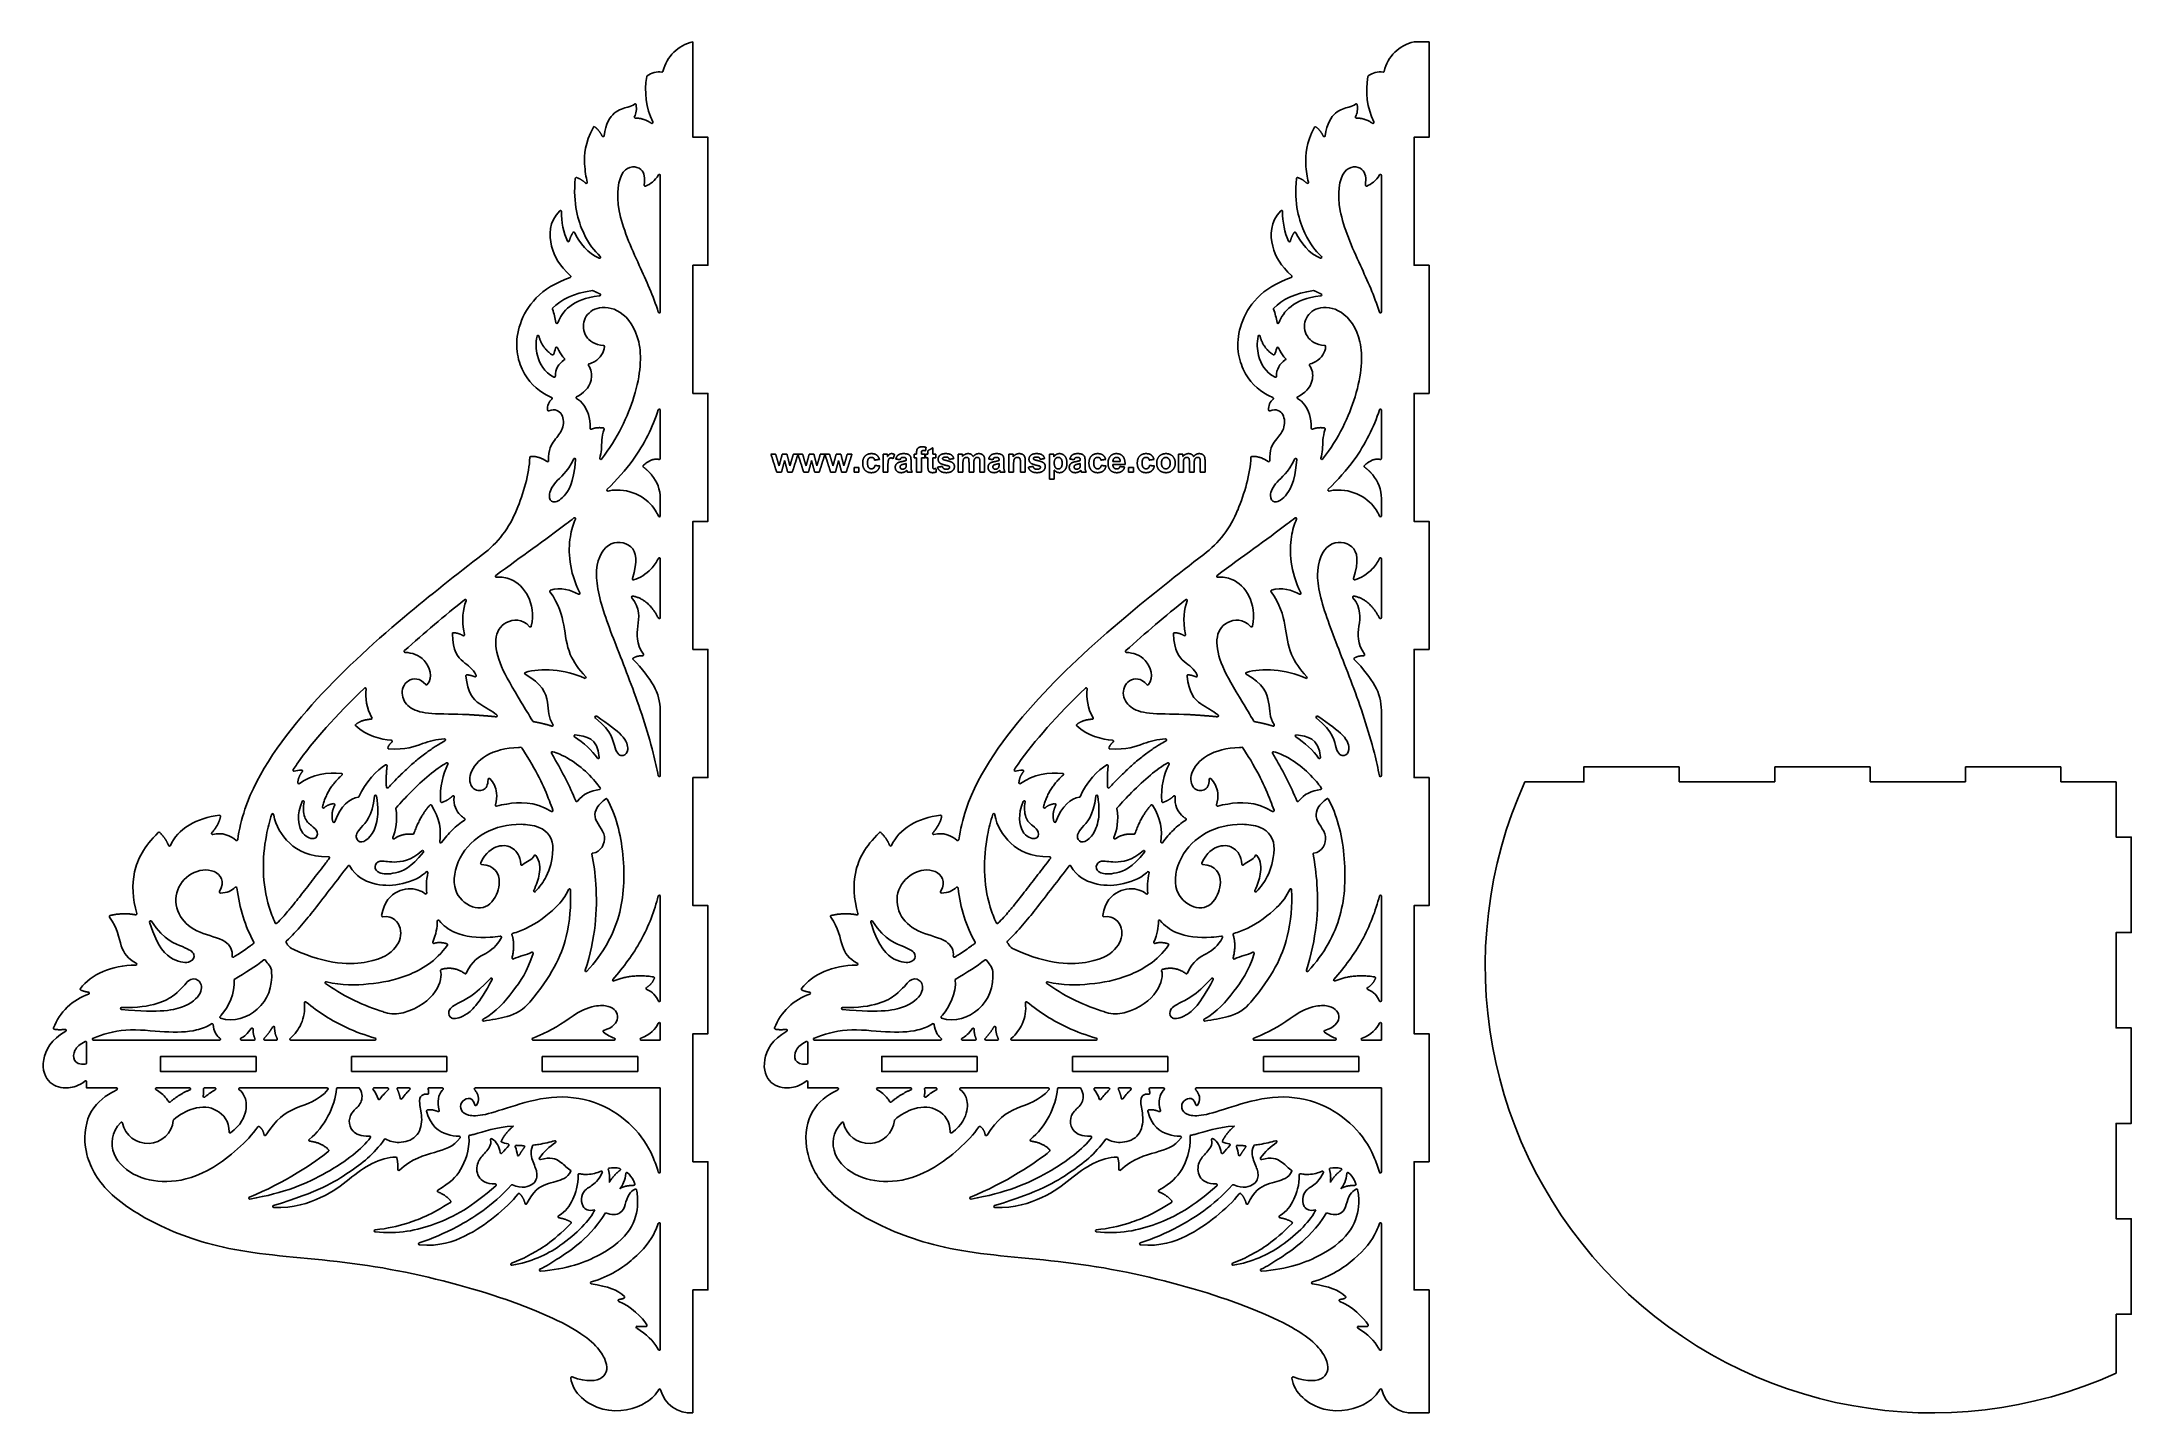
# Model space of a CAD drawing. Header units: millimetres. Extents: x -402 to 430, y -249 to 297.
import ezdxf

# ---------------------------------------------------------------- set-up
doc = ezdxf.new("R2010")
doc.units = ezdxf.units.MM
doc.header["$MEASUREMENT"] = 0
doc.layers.add('Layer 03', color=5, linetype='Continuous')

msp = doc.modelspace()

# ---------------------------------------------------------------- linework, layer by layer
at = {"layer": 'Layer 03'}
for p, q in [((-155.88, 189.49), (-155.88, 243.84)), ((131.33, 189.49), (131.33, 243.84)), ((-180.02, 195.9), (-180.2, 195.88)), ((107.19, 195.9), (107.02, 195.88)), ((-155.88, 150.35), (-155.88, 131.12)), ((131.33, 150.35), (131.33, 131.12)), ((-155.88, 115.16), (-155.88, 108.3)), ((131.33, 115.16), (131.33, 108.3)), ((-155.88, 91.16), (-155.88, 67.75)), ((131.33, 91.16), (131.33, 67.75)), ((-155.88, 30.75), (-155.88, 4.81)), ((131.33, 30.75), (131.33, 4.81)), ((249.98, 2.33), (249.98, 8.33)), ((287.98, 8.33), (287.98, 2.33)), ((325.98, 8.33), (287.98, 8.33)), ((325.98, 2.33), (325.98, 8.33)), ((363.98, 8.33), (363.98, 2.33)), ((401.98, 8.33), (363.98, 8.33)), ((401.98, 2.33), (401.98, 8.33)), ((287.98, 2.33), (249.98, 2.33)), ((363.98, 2.33), (325.98, 2.33)), ((-155.88, -84.79), (-155.88, -43.19)), ((131.33, -84.79), (131.33, -43.19)), ((-359.13, -53.95), (-359.27, -53.48)), ((-71.91, -53.95), (-72.05, -53.48)), ((-155.88, -93.93), (-155.88, -100.52)), ((131.33, -93.93), (131.33, -100.52)), ((-384.38, -101.43), (-384.38, -109.66)), ((-381.69, -100.52), (-331.45, -100.52)), ((-316.88, -110.02), (-316.88, -107.02)), ((-278.88, -107.02), (-278.88, -110.02)), ((-240.88, -107.02), (-278.88, -107.02)), ((-240.88, -110.02), (-240.88, -107.02)), ((-174.3, -100.52), (-206.52, -100.52)), ((-202.88, -107.02), (-202.88, -110.02)), ((-164.88, -107.02), (-202.88, -107.02)), ((-164.88, -110.02), (-164.88, -107.02)), ((-97.17, -101.43), (-97.17, -109.66)), ((-94.47, -100.52), (-44.23, -100.52)), ((-29.67, -110.02), (-29.67, -107.02)), ((8.33, -107.02), (8.33, -110.02)), ((46.33, -107.02), (8.33, -107.02)), ((46.33, -110.02), (46.33, -107.02)), ((112.92, -100.52), (80.7, -100.52)), ((84.33, -107.02), (84.33, -110.02)), ((122.33, -107.02), (84.33, -107.02)), ((122.33, -110.02), (122.33, -107.02)), ((-316.88, -110.02), (-316.88, -113.02)), ((-278.88, -113.02), (-278.88, -110.02)), ((-240.88, -113.02), (-278.88, -113.02)), ((-240.88, -110.02), (-240.88, -113.02)), ((-202.88, -113.02), (-202.88, -110.02)), ((-164.88, -113.02), (-202.88, -113.02)), ((-164.88, -110.02), (-164.88, -113.02)), ((-29.67, -110.02), (-29.67, -113.02)), ((8.33, -113.02), (8.33, -110.02)), ((46.33, -113.02), (8.33, -113.02)), ((46.33, -110.02), (46.33, -113.02)), ((84.33, -113.02), (84.33, -110.02)), ((122.33, -113.02), (84.33, -113.02)), ((122.33, -110.02), (122.33, -113.02)), ((-343.41, -119.52), (-356.53, -119.52)), ((-337.44, -119.52), (-333.32, -119.52)), ((-155.88, -119.52), (-155.88, -153.02)), ((-56.2, -119.52), (-69.31, -119.52)), ((-50.22, -119.52), (-46.1, -119.52)), ((131.33, -119.52), (131.33, -153.02)), ((-155.88, -223.62), (-155.88, -173.65)), ((131.33, -223.62), (131.33, -173.65))]:
    msp.add_line(p, q, dxfattribs=at)
for points in [[(-142.88, 297.05), (-142.88, 259.05), (-136.88, 259.05), (-136.88, 208.05), (-142.88, 208.05), (-142.88, 157.05), (-136.88, 157.05), (-136.88, 106.05), (-142.88, 106.05), (-142.88, 55.05), (-136.88, 55.05), (-136.88, 4.05), (-142.88, 4.05), (-142.88, -46.95), (-136.88, -46.95), (-136.88, -97.95), (-142.88, -97.95), (-142.88, -148.95), (-136.88, -148.95), (-136.88, -199.95), (-142.88, -199.95)], [(150.33, 297.05), (150.33, 259.05), (144.33, 259.05), (144.33, 208.05), (150.33, 208.05), (150.33, 157.05), (144.33, 157.05), (144.33, 106.05), (150.33, 106.05), (150.33, 55.05), (144.33, 55.05), (144.33, 4.05), (150.33, 4.05), (150.33, -46.95), (144.33, -46.95), (144.33, -97.95), (150.33, -97.95), (150.33, -148.95), (144.33, -148.95), (144.33, -199.95), (150.33, -199.95)], [(144.33, 297.05), (150.33, 297.05)], [(249.98, 8.33), (211.98, 8.33), (211.98, 2.33), (188.48, 2.33)], [(423.98, 2.33), (401.98, 2.33)], [(423.98, 2.33), (423.98, -19.67), (429.98, -19.67), (429.98, -57.67), (423.98, -57.67), (423.98, -95.67), (429.98, -95.67), (429.98, -133.67), (423.98, -133.67), (423.98, -171.67), (429.98, -171.67), (429.98, -209.67), (423.98, -209.67)], [(-316.88, -107.02), (-354.88, -107.02), (-354.88, -110.02)], [(-317.69, -100.52), (-322.7, -100.52)], [(-313.4, -100.52), (-308.82, -100.52)], [(-303.08, -100.52), (-269.54, -100.52)], [(-155.88, -100.52), (-163.48, -100.52)], [(-29.67, -107.02), (-67.67, -107.02), (-67.67, -110.02)], [(-30.47, -100.52), (-35.48, -100.52)], [(-26.19, -100.52), (-21.61, -100.52)], [(-15.86, -100.52), (17.67, -100.52)], [(131.33, -100.52), (123.73, -100.52)], [(-316.88, -113.02), (-354.88, -113.02), (-354.88, -110.02)], [(-29.67, -113.02), (-67.67, -113.02), (-67.67, -110.02)], [(-372.5, -119.52), (-384.38, -119.52), (-384.38, -117.11)], [(-288.58, -119.52), (-323.4, -119.52)], [(-275.97, -119.52), (-284.45, -119.52)], [(-269.93, -119.52), (-264.5, -119.52)], [(-255.93, -119.52), (-260.29, -119.52)], [(-242.7, -119.52), (-247.97, -119.52)], [(-229.56, -119.52), (-155.88, -119.52)], [(-85.28, -119.52), (-97.17, -119.52), (-97.17, -117.11)], [(-1.36, -119.52), (-36.19, -119.52)], [(11.25, -119.52), (2.76, -119.52)], [(17.28, -119.52), (22.72, -119.52)], [(31.29, -119.52), (26.93, -119.52)], [(44.52, -119.52), (39.24, -119.52)], [(57.66, -119.52), (131.33, -119.52)], [(-142.88, -199.95), (-142.88, -248.95)], [(150.33, -199.95), (150.33, -248.95)], [(423.98, -209.67), (423.98, -233.17)], [(144.33, -248.95), (150.33, -248.95)]]:
    msp.add_lwpolyline(points, dxfattribs=at)
for centre, radius, start, end in [((-139.42, 281.62), 15.81, 102.6729, 166.61671), ((147.8, 281.62), 15.81, 102.6729, 166.61671), ((-132.17, 277.77), 29.57, 169.44888, 205.32053), ((-160.85, 283.11), 0.4, 126.75405, 169.44888), ((-156.25, 276.96), 8.09, 82.7729, 126.75405), ((-155.18, 285.38), 0.4, 262.7729, 346.61671), ((155.05, 277.77), 29.57, 169.44888, 205.32053), ((126.37, 283.11), 0.4, 126.75405, 169.44888), ((130.97, 276.96), 8.09, 82.7729, 126.75405), ((132.03, 285.38), 0.4, 262.7729, 346.61671), ((-165.84, 267.08), 0.4, 148.92883, 269.0781), ((-165.92, 271.91), 0.4, 9.57739, 126.57171), ((121.37, 267.08), 0.4, 148.92883, 269.0781), ((121.3, 271.91), 0.4, 9.57739, 126.57171), ((-182.19, 262.86), 0.4, 51.23605, 151.9905), ((-178.68, 259.67), 0.4, 204.25158, 351.5408), ((-159.27, 264.95), 0.4, 233.95213, 25.32053), ((105.03, 262.86), 0.4, 51.23605, 151.9905), ((108.54, 259.67), 0.4, 204.25158, 351.5408), ((127.95, 264.95), 0.4, 233.95213, 25.32053), ((-189.35, 242.6), 0.4, 72.85736, 174.72526), ((-156.28, 243.84), 0.4, 360, 149.55214), ((97.87, 242.6), 0.4, 72.85736, 174.72526), ((130.93, 243.84), 0.4, 360, 149.55214), ((-185.33, 241.03), 0.4, 226.58307, 14.32126), ((-161.87, 239.99), 0.4, 171.81946, 290.85285), ((101.88, 241.03), 0.4, 226.58307, 14.32126), ((125.35, 239.99), 0.4, 171.81946, 290.85285), ((-195.67, 229.47), 0.4, 359.45417, 135.17845), ((91.55, 229.47), 0.4, 359.45417, 135.17845), ((-192.5, 217.83), 0.4, 205.79471, 345.48594), ((-190.33, 220.83), 0.4, 26.22781, 144.50145), ((94.72, 217.83), 0.4, 205.79471, 345.48594), ((96.89, 220.83), 0.4, 26.22781, 144.50145), ((-180.04, 211.27), 0.4, 249.48566, 48.06197), ((107.18, 211.27), 0.4, 249.48566, 48.06197), ((-191.89, 203.54), 0.4, 288.43832, 46.48496), ((95.33, 203.54), 0.4, 288.43832, 46.48496), ((-182.86, 197.58), 0.4, 64.16851, 97.26691), ((-180.07, 196.3), 0.4, 276.55869, 66.34941), ((104.36, 197.58), 0.4, 64.16851, 97.26691), ((107.15, 196.3), 0.4, 276.55869, 66.34941), ((-198.46, 190.69), 0.4, 134.55704, 200.54517), ((-197.06, 185.33), 0.4, 189.30094, 338.96449), ((-156.28, 189.49), 0.4, 197.00436, 0), ((88.75, 190.69), 0.4, 134.55704, 200.54517), ((90.16, 185.33), 0.4, 189.30094, 338.96449), ((130.93, 189.49), 0.4, 197.00436, 0), ((-204.59, 179.73), 0.4, 13.42964, 168.49491), ((-197.18, 175.02), 0.4, 22.61994, 167.11755), ((-178.49, 175.76), 0.4, 356.96494, 86.49027), ((82.63, 179.73), 0.4, 13.42964, 168.49491), ((90.04, 175.02), 0.4, 22.61994, 167.11755), ((108.73, 175.76), 0.4, 356.96494, 86.49027), ((-198.82, 172.75), 0.4, 234.31372, 331.32098), ((-190.45, 164.14), 7.22, 120.9359, 181.89557), ((-194.36, 170.68), 0.4, 300.9359, 44.72792), ((-184.13, 168.41), 0.4, 106.78633, 214.08354), ((-190.45, 164.14), 7.22, 348.86545, 34.08354), ((88.4, 172.75), 0.4, 234.31372, 331.32098), ((96.77, 164.14), 7.22, 120.9359, 181.89557), ((92.85, 170.68), 0.4, 300.9359, 44.72792), ((103.09, 168.41), 0.4, 106.78633, 214.08354), ((96.77, 164.14), 7.22, 348.86545, 34.08354), ((-198.07, 163.89), 0.4, 242.3009, 1.89557), ((89.15, 163.89), 0.4, 242.3009, 1.89557), ((-200.39, 150.43), 0.4, 185.84914, 291.98067), ((-199.3, 155.07), 0.4, 312.86347, 70.13489), ((-189.05, 155.36), 0.4, 114.46342, 240.48585), ((-156.28, 150.35), 0.4, 0, 162.21241), ((86.83, 150.43), 0.4, 185.84914, 291.98067), ((87.92, 155.07), 0.4, 312.86347, 70.13489), ((98.17, 155.36), 0.4, 114.46342, 240.48585), ((130.93, 150.35), 0.4, 0, 162.21241), ((-183.4, 143.15), 0.4, 179.42897, 294.36772), ((-178.64, 142.9), 0.4, 340.0321, 83.45338), ((103.81, 143.15), 0.4, 179.42897, 294.36772), ((108.58, 142.9), 0.4, 340.0321, 83.45338), ((-207.47, 131.54), 0.4, 93.20643, 178.4419), ((-200.74, 130.21), 0.4, 235.50074, 2.59549), ((-190.02, 130.75), 0.4, 355.22444, 153.86546), ((-179.63, 131.13), 0.4, 161.50659, 321.47781), ((-162.38, 128.02), 0.4, 133.37711, 233.18876), ((-156.28, 131.12), 0.4, 257.02469, 360), ((79.75, 131.54), 0.4, 93.20643, 178.4419), ((86.47, 130.21), 0.4, 235.50074, 2.59549), ((97.2, 130.75), 0.4, 355.22444, 153.86546), ((107.59, 131.13), 0.4, 161.50659, 321.47781), ((124.83, 128.02), 0.4, 133.37711, 233.18876), ((130.93, 131.12), 0.4, 257.02469, 360), ((-176.78, 118.54), 0.4, 134.11022, 282.61219), ((-170.54, 115.16), 14.65, 0, 40.2551), ((110.44, 118.54), 0.4, 134.11022, 282.61219), ((116.68, 115.16), 14.65, 0, 40.2551), ((-251.87, 126.19), 41.78, 307.14541, 337.99843), ((-156.28, 108.3), 0.4, 202.69519, 0), ((35.35, 126.19), 41.78, 307.14541, 337.99843), ((130.93, 108.3), 0.4, 202.69519, 0), ((-190.04, 107.13), 0.4, 336.00322, 128.09967), ((97.18, 107.13), 0.4, 336.00322, 128.09967), ((-156.28, 91.16), 0.4, 360, 154.60889), ((130.93, 91.16), 0.4, 360, 154.60889), ((-221.11, 84.21), 0.4, 126.7496, 274.97599), ((-166.61, 83.17), 0.4, 161.9831, 283.71355), ((66.11, 84.21), 0.4, 126.7496, 274.97599), ((120.61, 83.17), 0.4, 161.9831, 283.71355), ((-233.59, 74.57), 0.4, 35.23284, 128.65614), ((-199.49, 78.26), 0.4, 110.5843, 216.44861), ((-188.31, 77.43), 0.4, 238.9248, 26.13432), ((-166.92, 75.93), 0.4, 79.97655, 218.82307), ((53.62, 74.57), 0.4, 35.23284, 128.65614), ((87.73, 78.26), 0.4, 110.5843, 216.44861), ((98.91, 77.43), 0.4, 238.9248, 26.13432), ((120.3, 75.93), 0.4, 79.97655, 218.82307), ((-233.59, 74.57), 0.4, 338.34869, 35.23284), ((-156.28, 67.75), 0.4, 207.70013, 360), ((53.62, 74.57), 0.4, 338.34869, 35.23284), ((130.93, 67.75), 0.4, 207.70013, 360), ((-238.3, 61.34), 0.4, 87.48164, 181.94668), ((-234.26, 60.92), 0.4, 238.57438, 12.1072), ((-207.65, 64.4), 0.4, 220.98137, 347.92606), ((48.92, 61.34), 0.4, 87.48164, 181.94668), ((52.96, 60.92), 0.4, 238.57438, 12.1072), ((79.57, 64.4), 0.4, 220.98137, 347.92606), ((-257.46, 54.29), 0.4, 131.92393, 267.25048), ((-166.41, 51.33), 0.4, 119.83098, 225.57945), ((-162.94, 52.96), 0.4, 269.13608, 34.40619), ((29.76, 54.29), 0.4, 131.92393, 267.25048), ((120.81, 51.33), 0.4, 119.83098, 225.57945), ((124.27, 52.96), 0.4, 269.13608, 34.40619), ((-232.9, 44.53), 0.4, 90.19847, 186.24941), ((-229.58, 44.57), 0.4, 248.61721, 23.7492), ((-209.51, 45.56), 0.4, 107.05741, 241.27287), ((-185.85, 43.94), 0.4, 244.68643, 43.2033), ((54.32, 44.53), 0.4, 90.19847, 186.24941), ((57.63, 44.57), 0.4, 248.61721, 23.7492), ((77.7, 45.56), 0.4, 107.05741, 241.27287), ((101.37, 43.94), 0.4, 244.68643, 43.2033), ((-273.45, 39.38), 0.4, 353.85777, 134.14796), ((-248.99, 41.31), 0.4, 217.60151, 321.49081), ((-175.72, 30.75), 19.83, 0, 29.68354), ((13.77, 39.38), 0.4, 353.85777, 134.14796), ((38.22, 41.31), 0.4, 217.60151, 321.49081), ((111.5, 30.75), 19.83, 0, 29.68354), ((-276.92, 24.9), 0.4, 130.84549, 227.08823), ((-271.08, 27.7), 0.4, 274.10747, 30.73099), ((-221.2, 28.65), 0.4, 264.41367, 51.2924), ((-206.34, 26.7), 0.4, 210.97936, 260.28453), ((-198.97, 24.93), 0.4, 252.45069, 35.48734), ((-181.44, 28.1), 0.459, 54.7011, 232.01213), ((10.3, 24.9), 0.4, 130.84549, 227.08823), ((16.14, 27.7), 0.4, 274.10747, 30.73099), ((66.02, 28.65), 0.4, 264.41367, 51.2924), ((80.87, 26.7), 0.4, 210.97936, 260.28453), ((88.25, 24.93), 0.4, 252.45069, 35.48734), ((105.78, 28.1), 0.459, 54.7011, 232.01213), ((-263.03, 18.51), 0.4, 311.78713, 87.04237), ((-241.84, 19.06), 0.4, 298.86397, 92.39879), ((-189.8, 20.64), 0.4, 83.93462, 236.65711), ((24.19, 18.51), 0.4, 311.78713, 87.04237), ((45.38, 19.06), 0.4, 298.86397, 92.39879), ((97.41, 20.64), 0.4, 83.93462, 236.65711), ((-265.08, 8.72), 0.4, 352.11995, 117.80781), ((-263.99, 15.84), 0.4, 163.15793, 266.47806), ((-240.82, 9.56), 0.4, 334.10847, 118.67401), ((-211.43, 15.69), 0.4, 33.14121, 91.21187), ((-198.86, 13.98), 0.4, 72.36302, 209.75843), ((-180.58, 12.02), 0.4, 215.32742, 4.63969), ((22.14, 8.72), 0.4, 352.11995, 117.80781), ((23.23, 15.84), 0.4, 163.15793, 266.47806), ((46.4, 9.56), 0.4, 334.10847, 118.67401), ((75.79, 15.69), 0.4, 33.14121, 91.21187), ((88.36, 13.98), 0.4, 72.36302, 209.75843), ((106.64, 12.02), 0.4, 215.32742, 4.63969), ((-301.74, 7), 0.4, 147.03535, 284.53895), ((-299.87, 2), 0.4, 173.13617, 306.44189), ((-298.78, 6.6), 0.4, 318.30789, 91.79291), ((-282.93, 5.3), 0.4, 311.09513, 83.50047), ((-264.57, 0.28), 0.4, 182.60906, 316.75596), ((-224.09, 3.33), 0.4, 46.12104, 181.3832), ((-156.28, 4.81), 0.4, 190.81134, 360), ((-14.52, 7), 0.4, 147.03535, 284.53895), ((-12.65, 2), 0.4, 173.13617, 306.44189), ((-11.56, 6.6), 0.4, 318.30789, 91.79291), ((4.29, 5.3), 0.4, 311.09513, 83.50047), ((22.65, 0.28), 0.4, 182.60906, 316.75596), ((63.13, 3.33), 0.4, 46.12104, 181.3832), ((130.93, 4.81), 0.4, 190.81134, 360), ((350.7, -70.95), 178, 155.68669, 294.31331), ((-298.17, -5.58), 0.4, 347.14848, 157.36202), ((-290.06, -7.68), 0.4, 165.60873, 310.53052), ((-285.92, -6.74), 0.4, 333.99493, 96.63145), ((-276.27, -3.4), 0.4, 274.06525, 335.97327), ((-269.27, -3.35), 0.4, 8.8282, 174.20105), ((-260.81, -8.24), 0.4, 137.74014, 189.66905), ((-247.37, -7.19), 0.4, 33.9589, 137.88386), ((-242.97, -5.44), 0.4, 183.71886, 288.59088), ((-238.38, -3.61), 0.4, 352.1475, 134.92316), ((-221.16, -6.93), 0.4, 161.61212, 284.13138), ((-189.16, -5.11), 0.4, 202.63983, 322.19017), ((-180.14, -0.31), 0.4, 276.38359, 35.85538), ((-177.35, -4.74), 0.4, 28.62945, 124.34904), ((-10.95, -5.58), 0.4, 347.14848, 157.36202), ((-2.84, -7.68), 0.4, 165.60873, 310.53052), ((1.3, -6.74), 0.4, 333.99493, 96.63145), ((10.94, -3.4), 0.4, 274.06525, 335.97327), ((17.95, -3.35), 0.4, 8.8282, 174.20105), ((26.41, -8.24), 0.4, 137.74014, 189.66905), ((39.85, -7.19), 0.4, 33.9589, 137.88386), ((44.25, -5.44), 0.4, 183.71886, 288.59088), ((48.83, -3.61), 0.4, 352.1475, 134.92316), ((66.05, -6.93), 0.4, 161.61212, 284.13138), ((98.05, -5.11), 0.4, 202.63983, 322.19017), ((107.08, -0.31), 0.4, 276.38359, 35.85538), ((109.87, -4.74), 0.4, 28.62945, 124.34904), ((-331.42, -11.38), 0.4, 347.7471, 95.97254), ((-310.27, -10.71), 0.4, 9.78513, 162.33413), ((-285.9, -13.43), 0.4, 196.99821, 341.19367), ((-234.03, -12.54), 0.4, 303.47399, 62.22503), ((-207.31, -23.93), 8.69, 356.7693, 69.02463), ((-199, -9.07), 0.4, 239.53241, 20.22715), ((-44.2, -11.38), 0.4, 347.7471, 95.97254), ((-23.06, -10.71), 0.4, 9.78513, 162.33413), ((1.32, -13.43), 0.4, 196.99821, 341.19367), ((53.19, -12.54), 0.4, 303.47399, 62.22503), ((79.91, -23.93), 8.69, 356.7693, 69.02463), ((88.21, -9.07), 0.4, 239.53241, 20.22715), ((-355.53, -18.1), 0.4, 45.80503, 135.03524), ((-351.36, -22.86), 0.4, 201.90293, 337.2418), ((-334.22, -18.19), 0.4, 137.88573, 282.91909), ((-324.6, -20.68), 0.4, 227.26349, 351.57494), ((-262.03, -19.99), 0.4, 158.21216, 305.55743), ((-254.41, -18.11), 0.4, 263.72282, 340.53672), ((-243.31, -21.59), 0.4, 172.87032, 324.94272), ((-68.31, -18.1), 0.4, 45.80503, 135.03524), ((-64.14, -22.86), 0.4, 201.90293, 337.2418), ((-47, -18.19), 0.4, 137.88573, 282.91909), ((-37.38, -20.68), 0.4, 227.26349, 351.57494), ((25.19, -19.99), 0.4, 158.21216, 305.55743), ((32.81, -18.11), 0.4, 263.72282, 340.53672), ((43.91, -21.59), 0.4, 172.87032, 324.94272), ((-288.02, -27.92), 0.4, 322.27562, 90.26427), ((-279.9, -31.37), 0.4, 29.15576, 142.19322), ((-250.53, -25.37), 0.4, 322.35674, 131.74209), ((-227.03, -30.12), 0.4, 155.66908, 265.86462), ((-211.04, -30.4), 0.4, 185.40759, 313.48553), ((-205.79, -27.21), 0.4, 38.00563, 159.53245), ((-182.69, -26.4), 0.4, 96.24697, 190.84696), ((-0.81, -27.92), 0.4, 322.27562, 90.26427), ((7.32, -31.37), 0.4, 29.15576, 142.19322), ((36.68, -25.37), 0.4, 322.35674, 131.74209), ((60.19, -30.12), 0.4, 155.66908, 265.86462), ((76.17, -30.4), 0.4, 185.40759, 313.48553), ((81.43, -27.21), 0.4, 38.00563, 159.53245), ((104.53, -26.4), 0.4, 96.24697, 190.84696), ((-331.09, -41.52), 0.4, 150.37402, 269.88412), ((-324.89, -39.93), 0.4, 6.81429, 133.58368), ((-248.79, -33.8), 0.4, 347.32206, 133.7674), ((-205.93, -41.09), 0.4, 153.42208, 315.92734), ((-192.04, -40.66), 0.4, 2.36164, 156.38946), ((-43.87, -41.52), 0.4, 150.37402, 269.88412), ((-37.67, -39.93), 0.4, 6.81429, 133.58368), ((38.43, -33.8), 0.4, 347.32206, 133.7674), ((81.28, -41.09), 0.4, 153.42208, 315.92734), ((95.18, -40.66), 0.4, 2.36164, 156.38946), ((-249.3, -41.93), 0.4, 232.50684, 6.65616), ((-228.18, -41.22), 6.68, 248.51564, 321.27706), ((-156.28, -43.19), 0.4, 360, 165.68728), ((37.92, -41.93), 0.4, 232.50684, 6.65616), ((59.03, -41.22), 6.68, 248.51564, 321.27706), ((130.93, -43.19), 0.4, 360, 165.68728), ((-374.91, -51.24), 0.4, 102.43914, 216.7707), ((-364.74, -50.22), 0.4, 258.45501, 16.26757), ((-358.88, -53.36), 0.4, 33.43853, 196.87143), ((-308.87, -53.71), 0.4, 204.63347, 315.33338), ((-266.46, -50.95), 0.4, 171.33813, 275.88978), ((-244.3, -53.16), 0.4, 41.1987, 180.55084), ((-214.58, -58.41), 0.4, 106.18571, 199.30746), ((-87.69, -51.24), 0.4, 102.43914, 216.7707), ((-77.52, -50.22), 0.4, 258.45501, 16.26757), ((-71.67, -53.36), 0.4, 33.43853, 196.87143), ((-21.65, -53.71), 0.4, 204.63347, 315.33338), ((20.76, -50.95), 0.4, 171.33813, 275.88978), ((42.92, -53.16), 0.4, 41.1987, 180.55084), ((72.64, -58.41), 0.4, 106.18571, 199.30746), ((-318.1, -61.7), 0.4, 306.77307, 28.57234), ((-304.55, -61.44), 0.4, 133.67143, 213.63277), ((-299.95, -59.52), 5.28, 214.62724, 245.49725), ((-246.11, -61.6), 0.4, 157.31852, 288.68022), ((-241, -62.48), 0.4, 325.07993, 74.11123), ((-219.54, -59.51), 0.4, 333.43689, 98.86359), ((-206.89, -65.88), 0.4, 341.87339, 119.1873), ((-30.88, -61.7), 0.4, 306.77307, 28.57234), ((-17.33, -61.44), 0.4, 133.67143, 213.63277), ((-12.73, -59.52), 5.28, 214.62724, 245.49725), ((41.11, -61.6), 0.4, 157.31852, 288.68022), ((46.22, -62.48), 0.4, 325.07993, 74.11123), ((67.68, -59.51), 0.4, 333.43689, 98.86359), ((80.33, -65.88), 0.4, 341.87339, 119.1873), ((-364.82, -70.2), 0.4, 271.10451, 63.449), ((-325.99, -67.08), 0.4, 172.22607, 302.01109), ((-313.49, -68.91), 0.4, 36.43481, 126.43712), ((-315.25, -73.48), 4.57, 3.87257, 38.45828), ((-243.03, -72.78), 0.4, 108.34136, 199.85113), ((-233.5, -73.67), 0.4, 235.80356, 336.02775), ((-214.51, -67.82), 0.4, 166.93829, 297.78329), ((-185.4, -72.82), 0.4, 161.99488, 316.93095), ((-77.61, -70.2), 0.4, 271.10451, 63.449), ((-38.77, -67.08), 0.4, 172.22607, 302.01109), ((-26.27, -68.91), 0.4, 36.43481, 126.43712), ((-28.03, -73.48), 4.57, 3.87257, 38.45828), ((44.19, -72.78), 0.4, 108.34136, 199.85113), ((53.72, -73.67), 0.4, 235.80356, 336.02775), ((72.71, -67.82), 0.4, 166.93829, 297.78329), ((101.82, -72.82), 0.4, 161.99488, 316.93095), ((-386.52, -80.21), 0.4, 142.82776, 244.78934), ((-383.69, -81.82), 0.4, 287.94641, 81.49576), ((-288.93, -77.62), 0.4, 74.73982, 233.92794), ((-223.24, -76.17), 0.4, 332.73524, 138.17911), ((-174.5, -76.58), 0.4, 138.35879, 293.16343), ((-161.14, -79.94), 0.4, 122.77737, 248.42399), ((-158.61, -75.71), 0.4, 339.13196, 81.65521), ((-99.3, -80.21), 0.4, 142.82776, 244.78934), ((-96.47, -81.82), 0.4, 287.94641, 81.49576), ((-1.71, -77.62), 0.4, 74.73982, 233.92794), ((63.97, -76.17), 0.4, 332.73524, 138.17911), ((112.72, -76.58), 0.4, 138.35879, 293.16343), ((126.08, -79.94), 0.4, 122.77737, 248.42399), ((128.61, -75.71), 0.4, 339.13196, 81.65521), ((-370.47, -87.9), 0.4, 88.83149, 264.93258), ((-330.89, -91.35), 0.4, 137.61118, 250.23511), ((-297.24, -85.64), 0.4, 50.75083, 184.92316), ((-261.67, -77.07), 12.98, 253.0983, 285.13145), ((-221.24, -74.22), 17.41, 284.47982, 320.16136), ((-177.93, -108.01), 21.37, 101.11327, 126.24619), ((-156.28, -84.79), 0.4, 203.80716, 0), ((-83.25, -87.9), 0.4, 88.83149, 264.93258), ((-43.67, -91.35), 0.4, 137.61118, 250.23511), ((-10.02, -85.64), 0.4, 50.75083, 184.92316), ((25.55, -77.07), 12.98, 253.0983, 285.13145), ((65.98, -74.22), 17.41, 284.47982, 320.16136), ((109.28, -108.01), 21.37, 101.11327, 126.24619), ((130.93, -84.79), 0.4, 203.80716, 0), ((-397.17, -95.79), 0.4, 160.35323, 260.30094), ((-392.88, -96.62), 0.4, 298.38091, 96.81241), ((-381.69, -100.12), 0.4, 110.90061, 270), ((-334.4, -94.35), 0.4, 7.00235, 123.01951), ((-331.45, -100.12), 0.4, 270, 53.36834), ((-322.7, -100.12), 0.4, 118.13723, 270), ((-318.48, -96.09), 0.4, 357.85641, 145.73672), ((-313.4, -100.12), 0.4, 135.54279, 270), ((-309.9, -95.41), 0.4, 358.9222, 150.67142), ((-303.08, -100.12), 0.4, 128.78656, 270), ((-269.54, -100.12), 0.4, 270, 73.64788), ((-226.28, -92.52), 0.4, 118.94123, 277.85796), ((-206.52, -100.12), 0.4, 110.97529, 270), ((-178.29, -97.01), 0.4, 105.43863, 233.76304), ((-174.3, -100.12), 0.4, 270, 69.30809), ((-163.48, -100.12), 0.4, 109.94053, 270), ((-156.28, -93.93), 0.4, 0, 154.74424), ((-109.95, -95.79), 0.4, 160.35323, 260.30094), ((-105.66, -96.62), 0.4, 298.38091, 96.81241), ((-94.47, -100.12), 0.4, 110.90061, 270), ((-47.18, -94.35), 0.4, 7.00235, 123.01951), ((-44.23, -100.12), 0.4, 270, 53.36834), ((-35.48, -100.12), 0.4, 118.13723, 270), ((-31.26, -96.09), 0.4, 357.85641, 145.73672), ((-26.19, -100.12), 0.4, 135.54279, 270), ((-22.68, -95.41), 0.4, 358.9222, 150.67142), ((-15.86, -100.12), 0.4, 128.78656, 270), ((17.67, -100.12), 0.4, 270, 73.64788), ((60.94, -92.52), 0.4, 118.94123, 277.85796), ((80.7, -100.12), 0.4, 110.97529, 270), ((108.93, -97.01), 0.4, 105.43863, 233.76304), ((112.92, -100.12), 0.4, 270, 69.30809), ((123.73, -100.12), 0.4, 109.94053, 270), ((130.93, -93.93), 0.4, 0, 154.74424), ((-384.78, -101.43), 0.4, 0, 116.34988), ((-317.69, -100.12), 0.4, 270, 23.79903), ((-308.82, -100.12), 0.4, 270, 26.10185), ((-97.57, -101.43), 0.4, 0, 116.34988), ((-30.47, -100.12), 0.4, 270, 23.79903), ((-21.61, -100.12), 0.4, 270, 26.10185), ((-384.78, -109.66), 0.4, 275.33161, 360), ((-97.57, -109.66), 0.4, 275.33161, 360), ((-384.78, -117.11), 0.4, 0, 128.1774), ((-372.5, -119.92), 0.4, 294.95574, 90), ((-356.53, -119.92), 0.4, 90, 241.0897), ((-343.41, -119.92), 0.4, 292.98228, 90), ((-337.57, -122.86), 0.4, 166.64364, 309.49571), ((-337.44, -119.92), 0.4, 90, 189.12011), ((-333.32, -119.92), 0.4, 297.5536, 90), ((-323.4, -119.92), 0.4, 90, 235.05355), ((-288.58, -119.92), 0.4, 321.071, 90), ((-284.45, -119.92), 0.4, 90, 175.20509), ((-275.97, -119.92), 0.4, 31.49156, 90), ((-269.93, -119.92), 0.4, 90, 218.12027), ((-267.88, -123.79), 0.4, 199.37082, 330.80102), ((-264.5, -119.92), 0.4, 320.19996, 90), ((-260.29, -119.92), 0.4, 90, 204.14062), ((-259.07, -123.57), 0.4, 191.26089, 323.82971), ((-255.93, -119.92), 0.4, 312.67251, 90), ((-248.55, -121.7), 0.4, 254.67723, 358.52228), ((-247.97, -119.92), 0.4, 90, 197.96112), ((-242.7, -119.92), 0.4, 316.8679, 90), ((-229.56, -119.92), 0.4, 90, 220.73091), ((-97.57, -117.11), 0.4, 0, 128.1774), ((-85.28, -119.92), 0.4, 294.95574, 90), ((-69.31, -119.92), 0.4, 90, 241.0897), ((-56.2, -119.92), 0.4, 292.98228, 90), ((-50.36, -122.86), 0.4, 166.64364, 309.49571), ((-50.22, -119.92), 0.4, 90, 189.12011), ((-46.1, -119.92), 0.4, 297.5536, 90), ((-36.19, -119.92), 0.4, 90, 235.05355), ((-1.36, -119.92), 0.4, 321.071, 90), ((2.76, -119.92), 0.4, 90, 175.20509), ((11.25, -119.92), 0.4, 31.49156, 90), ((17.28, -119.92), 0.4, 90, 218.12027), ((19.33, -123.79), 0.4, 199.37082, 330.80102), ((22.72, -119.92), 0.4, 320.19996, 90), ((26.93, -119.92), 0.4, 90, 204.14062), ((28.15, -123.57), 0.4, 191.26089, 323.82971), ((31.29, -119.92), 0.4, 312.67251, 90), ((38.67, -121.7), 0.4, 254.67723, 358.52228), ((39.24, -119.92), 0.4, 90, 197.96112), ((44.52, -119.92), 0.4, 316.8679, 90), ((57.66, -119.92), 0.4, 90, 220.73091), ((-360.05, -131.43), 10.25, 191.88945, 354.09903), ((-351.34, -124.86), 0.4, 211.22368, 311.04842), ((-349.45, -132.52), 0.4, 132.2921, 174.09903), ((-248.55, -128.69), 0.4, 98.1115, 194.35169), ((-244.31, -128.59), 0.4, 246.60808, 17.06135), ((-229.43, -126.12), 0.4, 194.52181, 322.19748), ((-72.83, -131.43), 10.25, 191.88945, 354.09903), ((-64.12, -124.86), 0.4, 211.22368, 311.04842), ((-62.24, -132.52), 0.4, 132.2921, 174.09903), ((38.67, -128.69), 0.4, 98.1115, 194.35169), ((42.91, -128.59), 0.4, 246.60808, 17.06135), ((57.79, -126.12), 0.4, 194.52181, 322.19748), ((-370.46, -133.62), 0.4, 11.88945, 134.58079), ((-327.24, -137.08), 0.4, 178.72262, 207.35659), ((-327.24, -137.08), 0.4, 207.35659, 306.6242), ((-315.83, -135.24), 0.4, 52.76615, 144.93004), ((-313.3, -138.16), 0.4, 190.32099, 327.45428), ((-295.44, -140.34), 0.4, 129.00974, 262.46192), ((-271.69, -139.16), 0.4, 323.39918, 92.05785), ((-265.38, -140.25), 0.4, 58.71616, 143.50504), ((-235.95, -139.17), 0.4, 324.31435, 89.08507), ((-231.68, -138.78), 0.4, 100.60375, 183.11732), ((-223.1, -140.13), 0.4, 61.64985, 194.0697), ((-197.85, -140.95), 0.4, 304.55031, 108.27792), ((-83.25, -133.62), 0.4, 11.88945, 134.58079), ((-40.02, -137.08), 0.4, 178.72262, 207.35659), ((-40.02, -137.08), 0.4, 207.35659, 306.6242), ((-28.62, -135.24), 0.4, 52.76615, 144.93004), ((-26.08, -138.16), 0.4, 190.32099, 327.45428), ((-8.22, -140.34), 0.4, 129.00974, 262.46192), ((15.53, -139.16), 0.4, 323.39918, 92.05785), ((21.84, -140.25), 0.4, 58.71616, 143.50504), ((51.26, -139.17), 0.4, 324.31435, 89.08507), ((55.53, -138.78), 0.4, 100.60375, 183.11732), ((64.11, -140.13), 0.4, 61.64985, 194.0697), ((89.37, -140.95), 0.4, 304.55031, 108.27792), ((-288.28, -144.46), 0.4, 310.06331, 43.03033), ((-261.23, -147.48), 0.4, 15.75076, 91.20563), ((-219.25, -145.22), 0.4, 189.37635, 323.05636), ((-216.56, -142.26), 0.4, 323.15813, 77.03372), ((-213.25, -142.79), 0.4, 84.56068, 199.68128), ((-212.4, -146.14), 0.4, 188.77846, 331.26886), ((-210.27, -142.94), 0.4, 321.28701, 89.65368), ((-206.37, -142.72), 0.4, 96.49171, 154.69978), ((-203.67, -147.67), 0.4, 145.20019, 286.1288), ((-1.06, -144.46), 0.4, 310.06331, 43.03033), ((25.98, -147.48), 0.4, 15.75076, 91.20563), ((67.97, -145.22), 0.4, 189.37635, 323.05636), ((70.66, -142.26), 0.4, 323.15813, 77.03372), ((73.97, -142.79), 0.4, 84.56068, 199.68128), ((74.82, -146.14), 0.4, 188.77846, 331.26886), ((76.95, -142.94), 0.4, 321.28701, 89.65368), ((80.85, -142.72), 0.4, 96.49171, 154.69978), ((83.55, -147.67), 0.4, 145.20019, 286.1288), ((-260.08, -151.99), 0.4, 176.19491, 312.05905), ((-221.64, -158.17), 0.4, 311.29519, 91.117), ((-214.88, -158.46), 0.4, 65.15205, 137.3911), ((-191.93, -152.57), 0.4, 336.09494, 58.40197), ((-188.17, -154.08), 0.4, 77.07503, 180.74481), ((-179.34, -153.07), 0.4, 335.56313, 112.93851), ((-176.21, -151.93), 0.4, 102.38651, 197.79764), ((-172.1, -152.01), 0.4, 306.15995, 74.11937), ((-169.2, -153.61), 0.4, 48.74067, 175.50779), ((-166.38, -157.93), 0.4, 270.53004, 20.07786), ((-156.28, -153.02), 0.4, 195.79132, 360), ((27.14, -151.99), 0.4, 176.19491, 312.05905), ((65.58, -158.17), 0.4, 311.29519, 91.117), ((72.34, -158.46), 0.4, 65.15205, 137.3911), ((95.29, -152.57), 0.4, 336.09494, 58.40197), ((99.05, -154.08), 0.4, 77.07503, 180.74481), ((107.88, -153.07), 0.4, 335.56313, 112.93851), ((111.01, -151.93), 0.4, 102.38651, 197.79764), ((115.12, -152.01), 0.4, 306.15995, 74.11937), ((118.02, -153.61), 0.4, 48.74067, 175.50779), ((120.83, -157.93), 0.4, 270.53004, 20.07786), ((130.93, -153.02), 0.4, 195.79132, 360), ((-319.39, -163.39), 0.4, 111.70889, 279.59981), ((-309.8, -166.77), 0.4, 107.10149, 267.93418), ((-244.27, -160.61), 0.4, 121.88606, 249.31999), ((-239.7, -164.79), 0.4, 303.06183, 39.28381), ((-212.18, -161.9), 0.4, 45.72009, 143.82026), ((-209.35, -165.47), 0.4, 194.97045, 335.50079), ((-165.75, -160.17), 0.4, 12.09012, 116.05843), ((-32.18, -163.39), 0.4, 111.70889, 279.59981), ((-22.58, -166.77), 0.4, 107.10149, 267.93418), ((42.95, -160.61), 0.4, 121.88606, 249.31999), ((47.51, -164.79), 0.4, 303.06183, 39.28381), ((75.04, -161.9), 0.4, 45.72009, 143.82026), ((77.87, -165.47), 0.4, 194.97045, 335.50079), ((121.47, -160.17), 0.4, 12.09012, 116.05843), ((-196.2, -170.87), 0.4, 123.00036, 261.46376), ((-191.73, -173.25), 0.4, 314.77673, 60.38993), ((-156.28, -173.65), 0.4, 360, 161.07712), ((91.02, -170.87), 0.4, 123.00036, 261.46376), ((95.48, -173.25), 0.4, 314.77673, 60.38993), ((130.93, -173.65), 0.4, 360, 161.07712), ((-269.39, -176.46), 0.4, 96.36659, 263.30213), ((-251.8, -181.66), 0.4, 108.9189, 265.32337), ((17.83, -176.46), 0.4, 96.36659, 263.30213), ((35.41, -181.66), 0.4, 108.9189, 265.32337), ((-214.99, -189.73), 0.4, 109.88893, 279.41172), ((72.22, -189.73), 0.4, 109.88893, 279.41172), ((-203.62, -192.06), 0.4, 114.88217, 273.20192), ((-183.28, -197.17), 0.4, 105.7908, 260.6612), ((83.6, -192.06), 0.4, 114.88217, 273.20192), ((103.94, -197.17), 0.4, 105.7908, 260.6612), ((-172.3, -204.16), 0.4, 96.92827, 247.72921), ((-170.47, -202.93), 0.4, 289.94551, 43.30955), ((114.92, -204.16), 0.4, 96.92827, 247.72921), ((116.74, -202.93), 0.4, 289.94551, 43.30955), ((-165.08, -214.87), 0.4, 82.61899, 238.7198), ((-161.54, -214.09), 0.4, 278.35783, 29.6332), ((122.14, -214.87), 0.4, 82.61899, 238.7198), ((125.68, -214.09), 0.4, 278.35783, 29.6332), ((-156.28, -223.62), 0.4, 207.32839, 0), ((130.93, -223.62), 0.4, 207.32839, 0), ((-191.11, -235.02), 0.4, 69.95764, 186.06634), ((-156.15, -239.82), 0.4, 14.00783, 150.78449), ((-143.89, -236.76), 12.23, 194.00783, 274.714), ((96.11, -235.02), 0.4, 69.95764, 186.06634), ((131.07, -239.82), 0.4, 14.00783, 150.78449), ((143.33, -236.76), 12.23, 194.00783, 274.714)]:
    msp.add_arc(centre, radius, start, end, dxfattribs=at)
for points, knots in [([(-178.29, 259.61), (-177.53, 264.67), (-174.13, 269.76), (-168.64, 271.07), (-166.92, 271.66), (-166.16, 272.23)], [0.700636, 0.700636, 0.700636, 0.700636, 7.37762, 14.75524, 20.831624, 20.831624, 20.831624, 20.831624]), ([(108.93, 259.61), (109.69, 264.67), (113.09, 269.76), (118.58, 271.07), (120.3, 271.66), (121.06, 272.23)], [0.700636, 0.700636, 0.700636, 0.700636, 7.37762, 14.75524, 20.831624, 20.831624, 20.831624, 20.831624]), ([(-184.95, 241.13), (-185.46, 243.15), (-186.35, 248.43), (-185.96, 256.61), (-182.54, 263.05)], [-22.413442, -22.413442, -22.413442, -22.413442, -12.526109, -0.262796, -0.262796, -0.262796, -0.262796]), ([(102.27, 241.13), (101.76, 243.15), (100.87, 248.43), (101.25, 256.61), (104.68, 263.05)], [-22.413442, -22.413442, -22.413442, -22.413442, -12.526109, -0.262796, -0.262796, -0.262796, -0.262796]), ([(-179.77, 211.57), (-182.21, 213.76), (-186.91, 219.91), (-190.69, 232.47), (-189.75, 242.63)], [-33.872614, -33.872614, -33.872614, -33.872614, -18.373209, -0.279335, -0.279335, -0.279335, -0.279335]), ([(-162.26, 240.05), (-161.89, 242.62), (-162.36, 247.43), (-171.77, 248.09), (-174.44, 230.8), (-164.61, 208.55), (-158.67, 195.93), (-156.67, 189.37)], [-713.846122, -713.846122, -713.846122, -713.846122, -690.259011, -664.693862, -639.128712, -613.563563, -591.522125, -591.522125, -591.522125, -591.522125]), ([(107.45, 211.57), (105.01, 213.76), (100.31, 219.91), (96.53, 232.47), (97.47, 242.63)], [-33.872614, -33.872614, -33.872614, -33.872614, -18.373209, -0.279335, -0.279335, -0.279335, -0.279335]), ([(124.95, 240.05), (125.32, 242.62), (124.86, 247.43), (115.45, 248.09), (112.78, 230.8), (122.61, 208.55), (128.55, 195.93), (130.55, 189.37)], [-713.846122, -713.846122, -713.846122, -713.846122, -690.259011, -664.693862, -639.128712, -613.563563, -591.522125, -591.522125, -591.522125, -591.522125]), ([(-191.61, 203.83), (-196.03, 208.02), (-200.18, 214.6), (-200.28, 225.39), (-195.95, 229.75)], [-32.121595, -32.121595, -32.121595, -32.121595, -16.348012, -0.80591, -0.80591, -0.80591, -0.80591]), ([(95.6, 203.83), (91.19, 208.02), (87.04, 214.6), (86.93, 225.39), (91.27, 229.75)], [-32.121595, -32.121595, -32.121595, -32.121595, -16.348012, -0.80591, -0.80591, -0.80591, -0.80591]), ([(-199.16, 155.45), (-199.89, 155.71), (-204.24, 157.64), (-212.26, 165.21), (-214.92, 183.94), (-203.66, 199.2), (-191.76, 203.16)], [-59.193075, -59.193075, -59.193075, -59.193075, -55.448872, -36.965914, -18.482955, -0.322719, -0.322719, -0.322719, -0.322719]), ([(88.06, 155.45), (87.33, 155.71), (82.98, 157.64), (74.96, 165.21), (72.3, 183.94), (83.56, 199.2), (95.46, 203.16)], [-59.193075, -59.193075, -59.193075, -59.193075, -55.448872, -36.965914, -18.482955, -0.322719, -0.322719, -0.322719, -0.322719]), ([(-179.31, 130.88), (-172.85, 139.01), (-164.01, 158.29), (-162.81, 179.21), (-171.57, 191.11), (-181.92, 191.9), (-187.04, 186.52), (-186.45, 179.43), (-181.95, 176.37), (-178.47, 176.16)], [573.199115, 573.199115, 573.199115, 573.199115, 596.788787, 623.915551, 651.042315, 678.169079, 705.295843, 732.422607, 758.599923, 758.599923, 758.599923, 758.599923]), ([(107.9, 130.88), (114.37, 139.01), (123.21, 158.29), (124.41, 179.21), (115.65, 191.11), (105.3, 191.9), (100.18, 186.52), (100.77, 179.43), (105.27, 176.37), (108.75, 176.16)], [573.199115, 573.199115, 573.199115, 573.199115, 596.788787, 623.915551, 651.042315, 678.169079, 705.295843, 732.422607, 758.599923, 758.599923, 758.599923, 758.599923]), ([(-198.25, 163.53), (-202.17, 165.59), (-205.23, 171.05), (-205.53, 177.12), (-204.98, 179.81)], [-53.205959, -53.205959, -53.205959, -53.205959, -38.571552, -27.801821, -27.801821, -27.801821, -27.801821]), ([(-196.81, 175.17), (-196.65, 174.79), (-195.9, 173.19), (-194.94, 171.83), (-194.08, 170.96)], [22.418165, 22.418165, 22.418165, 22.418165, 24.026727, 29.39478, 29.39478, 29.39478, 29.39478]), ([(-178.09, 175.74), (-178.22, 173.32), (-180.16, 170.44), (-183.45, 169.04), (-184.25, 168.79)], [-59.439689, -59.439689, -59.439689, -59.439689, -48.053454, -44.594574, -44.594574, -44.594574, -44.594574]), ([(88.97, 163.53), (85.05, 165.59), (81.98, 171.05), (81.69, 177.12), (82.24, 179.81)], [-53.205959, -53.205959, -53.205959, -53.205959, -38.571552, -27.801821, -27.801821, -27.801821, -27.801821]), ([(90.41, 175.17), (90.57, 174.79), (91.32, 173.19), (92.28, 171.83), (93.14, 170.96)], [22.418165, 22.418165, 22.418165, 22.418165, 24.026727, 29.39478, 29.39478, 29.39478, 29.39478]), ([(109.13, 175.74), (109, 173.32), (107.05, 170.44), (103.77, 169.04), (102.97, 168.79)], [-59.439689, -59.439689, -59.439689, -59.439689, -48.053454, -44.594574, -44.594574, -44.594574, -44.594574]), ([(-183.36, 162.74), (-183.39, 162.58), (-184.14, 159.25), (-186.53, 156.94), (-189.21, 155.72)], [-93.198686, -93.198686, -93.198686, -93.198686, -92.414788, -76.928823, -76.928823, -76.928823, -76.928823]), ([(103.86, 162.74), (103.83, 162.58), (103.08, 159.25), (100.69, 156.94), (98.01, 155.72)], [-93.198686, -93.198686, -93.198686, -93.198686, -92.414788, -76.928823, -76.928823, -76.928823, -76.928823]), ([(-200.34, 130.23), (-200.55, 134.73), (-197.96, 138.79), (-194.29, 142.49), (-194.28, 149.1), (-197.71, 151.08), (-200.24, 150.06)], [0.422795, 0.422795, 0.422795, 0.422795, 7.446712, 14.893426, 22.34014, 29.365994, 29.365994, 29.365994, 29.365994]), ([(-189.24, 155.01), (-188.17, 154.4), (-185.67, 152.19), (-183.76, 147.39), (-183.8, 143.15)], [20.139801, 20.139801, 20.139801, 20.139801, 25.166978, 33.139537, 33.139537, 33.139537, 33.139537]), ([(-177.06, 118.83), (-173.19, 122.58), (-164.43, 132.39), (-158.86, 143.65), (-156.67, 150.47)], [525.464249, 525.464249, 525.464249, 525.464249, 536.868116, 554.572267, 554.572267, 554.572267, 554.572267]), ([(86.87, 130.23), (86.67, 134.73), (89.26, 138.79), (92.92, 142.49), (92.94, 149.1), (89.51, 151.08), (86.98, 150.06)], [0.422795, 0.422795, 0.422795, 0.422795, 7.446712, 14.893426, 22.34014, 29.365994, 29.365994, 29.365994, 29.365994]), ([(97.97, 155.01), (99.05, 154.4), (101.55, 152.19), (103.46, 147.39), (103.41, 143.15)], [20.139801, 20.139801, 20.139801, 20.139801, 25.166978, 33.139537, 33.139537, 33.139537, 33.139537]), ([(110.16, 118.83), (114.03, 122.58), (122.79, 132.39), (128.36, 143.65), (130.55, 150.47)], [525.464249, 525.464249, 525.464249, 525.464249, 536.868116, 554.572267, 554.572267, 554.572267, 554.572267]), ([(-178.26, 142.77), (-179.37, 139.7), (-179.04, 135.84), (-179.64, 132.36), (-180.01, 131.26)], [0.403292, 0.403292, 0.403292, 0.403292, 8.395798, 12.278156, 12.278156, 12.278156, 12.278156]), ([(108.96, 142.77), (107.85, 139.7), (108.18, 135.84), (107.58, 132.36), (107.21, 131.26)], [0.403292, 0.403292, 0.403292, 0.403292, 8.395798, 12.278156, 12.278156, 12.278156, 12.278156]), ([(-189.62, 130.71), (-190.43, 121.1), (-194.58, 114.82), (-198.93, 113.07), (-200.71, 115.97), (-198.52, 121.57), (-193.05, 125.49), (-190.38, 130.92)], [-46.592745, -46.592745, -46.592745, -46.592745, -37.781137, -28.335853, -18.890569, -9.445284, -0.401483, -0.401483, -0.401483, -0.401483]), ([(97.6, 130.71), (96.79, 121.1), (92.64, 114.82), (88.29, 113.07), (86.5, 115.97), (88.7, 121.57), (94.17, 125.49), (96.84, 130.92)], [-46.592745, -46.592745, -46.592745, -46.592745, -37.781137, -28.335853, -18.890569, -9.445284, -0.401483, -0.401483, -0.401483, -0.401483]), ([(-156.65, 108.15), (-156.99, 108.95), (-158.63, 112.16), (-163.96, 117.19), (-171.62, 118.99), (-175.97, 118.31), (-176.69, 118.15)], [-65.9334, -65.9334, -65.9334, -65.9334, -61.938557, -49.550845, -37.163133, -34.698606, -34.698606, -34.698606, -34.698606]), ([(130.56, 108.15), (130.23, 108.95), (128.59, 112.16), (123.25, 117.19), (115.6, 118.99), (111.25, 118.31), (110.53, 118.15)], [-65.9334, -65.9334, -65.9334, -65.9334, -61.938557, -49.550845, -37.163133, -34.698606, -34.698606, -34.698606, -34.698606]), ([(-190.28, 107.44), (-191.29, 106.65), (-200.57, 99.49), (-211.21, 92.1), (-221.35, 84.53)], [-513.754623, -513.754623, -513.754623, -513.754623, -511.302968, -491.643114, -491.643114, -491.643114, -491.643114]), ([(-187.95, 77.61), (-192.25, 86.37), (-192.84, 97.39), (-190.57, 104.94), (-189.67, 106.97)], [0.663927, 0.663927, 0.663927, 0.663927, 12.387711, 17.599891, 17.599891, 17.599891, 17.599891]), ([(96.93, 107.44), (95.92, 106.65), (86.65, 99.49), (76.01, 92.1), (65.87, 84.53)], [-513.754623, -513.754623, -513.754623, -513.754623, -511.302968, -491.643114, -491.643114, -491.643114, -491.643114]), ([(99.27, 77.61), (94.97, 86.37), (94.37, 97.39), (96.65, 104.94), (97.55, 106.97)], [0.663927, 0.663927, 0.663927, 0.663927, 12.387711, 17.599891, 17.599891, 17.599891, 17.599891]), ([(-324.2, -20.74), (-323.6, -16.68), (-319.1, 2.54), (-295.4, 34.58), (-262.55, 64.67), (-236.95, 85.07), (-226.64, 92.88)], [453.818876, 453.818876, 453.818876, 453.818876, 461.154976, 488.281739, 515.408502, 535.23895, 535.23895, 535.23895, 535.23895]), ([(-156.68, 4.73), (-157.24, 7.7), (-159.86, 19.57), (-167.45, 41.94), (-177.32, 65.68), (-183.24, 85.89), (-177.51, 98.86), (-166.15, 97.61), (-164.72, 90.27), (-166.99, 83.29)], [-172.031301, -172.031301, -172.031301, -172.031301, -162.760579, -135.633815, -108.507051, -81.380286, -54.253522, -27.126758, -0.805412, -0.805412, -0.805412, -0.805412]), ([(-36.98, -20.74), (-36.38, -16.68), (-31.88, 2.54), (-8.19, 34.58), (24.67, 64.67), (50.27, 85.07), (60.58, 92.88)], [453.818876, 453.818876, 453.818876, 453.818876, 461.154976, 488.281739, 515.408502, 535.23895, 535.23895, 535.23895, 535.23895]), ([(130.54, 4.73), (129.97, 7.7), (127.35, 19.57), (119.76, 41.94), (109.9, 65.68), (103.98, 85.89), (109.71, 98.86), (121.07, 97.61), (122.5, 90.27), (120.23, 83.29)], [-172.031301, -172.031301, -172.031301, -172.031301, -162.760579, -135.633815, -108.507051, -81.380286, -54.253522, -27.126758, -0.805412, -0.805412, -0.805412, -0.805412]), ([(-221.08, 83.81), (-219.15, 83.98), (-214.27, 83.33), (-207.82, 77.29), (-206.26, 68.98), (-207.25, 64.31)], [31.029244, 31.029244, 31.029244, 31.029244, 39.539443, 52.719259, 65.184083, 65.184083, 65.184083, 65.184083]), ([(-166.51, 82.78), (-164.15, 83.35), (-159.84, 86.1), (-157.35, 89.84), (-156.65, 91.33)], [-110.372888, -110.372888, -110.372888, -110.372888, -99.10169, -92.130419, -92.130419, -92.130419, -92.130419]), ([(66.14, 83.81), (68.07, 83.98), (72.95, 83.33), (79.4, 77.29), (80.96, 68.98), (79.96, 64.31)], [31.029244, 31.029244, 31.029244, 31.029244, 39.539443, 52.719259, 65.184083, 65.184083, 65.184083, 65.184083]), ([(120.71, 82.78), (123.07, 83.35), (127.38, 86.1), (129.86, 89.84), (130.57, 91.33)], [-110.372888, -110.372888, -110.372888, -110.372888, -99.10169, -92.130419, -92.130419, -92.130419, -92.130419]), ([(-185.56, 44.21), (-188.37, 47.2), (-192.95, 53.57), (-193.9, 64.29), (-196.25, 73.19), (-199.81, 78.02)], [-38.807278, -38.807278, -38.807278, -38.807278, -27.394202, -13.697101, -0.376551, -0.376551, -0.376551, -0.376551]), ([(-167.23, 75.68), (-163.76, 71.37), (-164.95, 64.18), (-165.61, 57.56), (-162.61, 53.19)], [0.757554, 0.757554, 0.757554, 0.757554, 13.434904, 26.22213, 26.22213, 26.22213, 26.22213]), ([(101.66, 44.21), (98.85, 47.2), (94.26, 53.57), (93.32, 64.29), (90.97, 73.19), (87.4, 78.02)], [-38.807278, -38.807278, -38.807278, -38.807278, -27.394202, -13.697101, -0.376551, -0.376551, -0.376551, -0.376551]), ([(119.99, 75.68), (123.46, 71.37), (122.26, 64.18), (121.61, 57.56), (124.6, 53.19)], [0.757554, 0.757554, 0.757554, 0.757554, 13.434904, 26.22213, 26.22213, 26.22213, 26.22213]), ([(-207.95, 64.13), (-210.84, 67.46), (-218.49, 66.73), (-222.47, 59.56), (-219.93, 48.52), (-213.94, 38.5), (-208.25, 29.1), (-206.69, 26.5)], [1.155737, 1.155737, 1.155737, 1.155737, 20.696631, 41.393262, 62.089894, 82.786525, 90.200302, 90.200302, 90.200302, 90.200302]), ([(79.27, 64.13), (76.38, 67.46), (68.72, 66.73), (64.75, 59.56), (67.29, 48.52), (73.28, 38.5), (78.97, 29.1), (80.53, 26.5)], [1.155737, 1.155737, 1.155737, 1.155737, 20.696631, 41.393262, 62.089894, 82.786525, 90.200302, 90.200302, 90.200302, 90.200302]), ([(-238.7, 61.33), (-238.46, 54.37), (-234.69, 49.87), (-230.43, 47.48), (-229.22, 44.73)], [-22.046079, -22.046079, -22.046079, -22.046079, -11.13164, -1.032427, -1.032427, -1.032427, -1.032427]), ([(48.52, 61.33), (48.76, 54.37), (52.53, 49.87), (56.79, 47.48), (58, 44.73)], [-22.046079, -22.046079, -22.046079, -22.046079, -11.13164, -1.032427, -1.032427, -1.032427, -1.032427]), ([(-248.68, 41.06), (-246.35, 43.99), (-248.87, 51.89), (-254.8, 53.76), (-257.48, 53.89)], [-58.798072, -58.798072, -58.798072, -58.798072, -47.453592, -37.324113, -37.324113, -37.324113, -37.324113]), ([(38.54, 41.06), (40.87, 43.99), (38.35, 51.89), (32.42, 53.76), (29.74, 53.89)], [-58.798072, -58.798072, -58.798072, -58.798072, -47.453592, -37.324113, -37.324113, -37.324113, -37.324113]), ([(-230.77, 29.02), (-231.4, 29.07), (-237.22, 29.39), (-248.18, 29.19), (-255.62, 31.14), (-259.66, 36.58), (-257.45, 43.62), (-251.42, 43.8), (-249.31, 41.06)], [-52.105398, -52.105398, -52.105398, -52.105398, -50.848107, -40.678485, -30.508863, -20.339241, -10.169619, -0.450693, -0.450693, -0.450693, -0.450693]), ([(-233.3, 44.48), (-232.57, 37.79), (-228.97, 33.43), (-223.14, 30.72), (-220.95, 28.97)], [0.248231, 0.248231, 0.248231, 0.248231, 12.277013, 21.363433, 21.363433, 21.363433, 21.363433]), ([(-198.65, 25.17), (-200.56, 27.86), (-199.9, 33.99), (-202.99, 41.52), (-209.71, 45.21)], [-26.325806, -26.325806, -26.325806, -26.325806, -13.836693, -0.523185, -0.523185, -0.523185, -0.523185]), ([(56.45, 29.02), (55.82, 29.07), (50, 29.39), (39.04, 29.19), (31.6, 31.14), (27.56, 36.58), (29.77, 43.62), (35.8, 43.8), (37.91, 41.06)], [-52.105398, -52.105398, -52.105398, -52.105398, -50.848107, -40.678485, -30.508863, -20.339241, -10.169619, -0.450693, -0.450693, -0.450693, -0.450693]), ([(53.92, 44.48), (54.65, 37.79), (58.25, 33.43), (64.08, 30.72), (66.27, 28.97)], [0.248231, 0.248231, 0.248231, 0.248231, 12.277013, 21.363433, 21.363433, 21.363433, 21.363433]), ([(88.57, 25.17), (86.65, 27.86), (87.32, 33.99), (84.23, 41.52), (77.51, 45.21)], [-26.325806, -26.325806, -26.325806, -26.325806, -13.836693, -0.523185, -0.523185, -0.523185, -0.523185]), ([(-273.72, 39.67), (-284.98, 28.75), (-294.95, 17.88), (-301.59, 7.95), (-302.07, 7.21)], [-458.472808, -458.472808, -458.472808, -458.472808, -434.607523, -432.674029, -432.674029, -432.674029, -432.674029]), ([(13.49, 39.67), (2.24, 28.75), (-7.74, 17.88), (-14.38, 7.95), (-14.86, 7.21)], [-458.472808, -458.472808, -458.472808, -458.472808, -434.607523, -432.674029, -432.674029, -432.674029, -432.674029]), ([(-181.72, 27.74), (-174.81, 22.34), (-174.4, 13.82), (-170.36, 12.05), (-168.29, 14.78), (-169.54, 20.26), (-176.56, 25.21), (-181.17, 28.47)], [0.700421, 0.700421, 0.700421, 0.700421, 9.365221, 18.730441, 28.095662, 37.460883, 45.51511, 45.51511, 45.51511, 45.51511]), ([(105.5, 27.74), (112.41, 22.34), (112.82, 13.82), (116.86, 12.05), (118.92, 14.78), (117.68, 20.26), (110.65, 25.21), (106.05, 28.47)], [0.700421, 0.700421, 0.700421, 0.700421, 9.365221, 18.730441, 28.095662, 37.460883, 45.51511, 45.51511, 45.51511, 45.51511]), ([(-264.28, 0), (-263.62, 0.71), (-262.05, 2.34), (-259.79, 4.63), (-257.51, 6.84), (-255.47, 8.73), (-253.43, 10.52), (-251.39, 12.2), (-249.43, 13.7), (-247.45, 15.08), (-245.56, 16.39), (-243.59, 17.63), (-241.65, 18.7)], [96.105941, 96.105941, 96.105941, 96.105941, 98.998224, 102.897947, 105.748605, 108.532185, 111.245613, 113.888392, 116.463396, 118.646273, 121.120117, 125.587497, 125.587497, 125.587497, 125.587497]), ([(-241.86, 19.45), (-245.05, 19.32), (-250.86, 17.66), (-257.21, 15.02), (-264.01, 15.44)], [-23.298027, -23.298027, -23.298027, -23.298027, -12.53422, -0.274791, -0.274791, -0.274791, -0.274791]), ([(22.94, 0), (23.6, 0.71), (25.16, 2.34), (27.42, 4.63), (29.71, 6.84), (31.75, 8.73), (33.79, 10.52), (35.83, 12.2), (37.79, 13.7), (39.77, 15.08), (41.66, 16.39), (43.63, 17.63), (45.57, 18.7)], [96.105941, 96.105941, 96.105941, 96.105941, 98.998224, 102.897947, 105.748605, 108.532185, 111.245613, 113.888392, 116.463396, 118.646273, 121.120117, 125.587497, 125.587497, 125.587497, 125.587497]), ([(45.36, 19.45), (42.16, 19.32), (36.36, 17.66), (30.01, 15.02), (23.21, 15.44)], [-23.298027, -23.298027, -23.298027, -23.298027, -12.53422, -0.274791, -0.274791, -0.274791, -0.274791]), ([(-261.11, -7.97), (-259.17, -5.83), (-252.03, 1.71), (-245.36, 7.53), (-241.01, 9.91)], [83.203014, 83.203014, 83.203014, 83.203014, 93.611141, 122.341754, 122.341754, 122.341754, 122.341754]), ([(-224.49, 3.32), (-224.43, 1.04), (-226.21, -1.68), (-231.23, -0.93), (-232.64, 5.54), (-226.23, 13.61), (-217.26, 15.91), (-211.75, 16.09), (-211.43, 16.09)], [2.926437, 2.926437, 2.926437, 2.926437, 25.565148, 51.130297, 76.695445, 102.260594, 127.825742, 129.379628, 129.379628, 129.379628, 129.379628]), ([(-211.09, 15.91), (-204.84, 6.34), (-201.92, -0.25), (-199.09, -7.68), (-198.63, -8.93)], [6.653297, 6.653297, 6.653297, 6.653297, 31.731191, 36.708849, 36.708849, 36.708849, 36.708849]), ([(-189.53, -5.26), (-192.02, 0.69), (-195.15, 6.66), (-198.85, 13.17), (-199.2, 13.78)], [-119.745763, -119.745763, -119.745763, -119.745763, -103.483154, -101.80974, -101.80974, -101.80974, -101.80974]), ([(-198.73, 14.36), (-197.78, 14.06), (-191.36, 11.69), (-184.84, 6.42), (-180.44, 0.78), (-179.82, -0.08)], [149.000787, 149.000787, 149.000787, 149.000787, 153.39089, 178.95604, 183.376077, 183.376077, 183.376077, 183.376077]), ([(26.11, -7.97), (28.05, -5.83), (35.18, 1.71), (41.86, 7.53), (46.21, 9.91)], [83.203014, 83.203014, 83.203014, 83.203014, 93.611141, 122.341754, 122.341754, 122.341754, 122.341754]), ([(62.73, 3.32), (62.79, 1.04), (61.01, -1.68), (55.99, -0.93), (54.58, 5.54), (60.98, 13.61), (69.96, 15.91), (75.47, 16.09), (75.78, 16.09)], [2.926437, 2.926437, 2.926437, 2.926437, 25.565148, 51.130297, 76.695445, 102.260594, 127.825742, 129.379628, 129.379628, 129.379628, 129.379628]), ([(76.13, 15.91), (82.38, 6.34), (85.3, -0.25), (88.13, -7.68), (88.59, -8.93)], [6.653297, 6.653297, 6.653297, 6.653297, 31.731191, 36.708849, 36.708849, 36.708849, 36.708849]), ([(97.68, -5.26), (95.2, 0.69), (92.07, 6.66), (88.36, 13.17), (88.02, 13.78)], [-119.745763, -119.745763, -119.745763, -119.745763, -103.483154, -101.80974, -101.80974, -101.80974, -101.80974]), ([(88.48, 14.36), (89.43, 14.06), (95.86, 11.69), (102.38, 6.42), (106.78, 0.78), (107.4, -0.08)], [149.000787, 149.000787, 149.000787, 149.000787, 153.39089, 178.95604, 183.376077, 183.376077, 183.376077, 183.376077]), ([(-221.54, -6.81), (-221.05, -5.31), (-220.7, -1.33), (-222.22, 2.09), (-223.81, 3.62)], [30.951726, 30.951726, 30.951726, 30.951726, 36.590726, 44.56879, 44.56879, 44.56879, 44.56879]), ([(65.67, -6.81), (66.17, -5.31), (66.52, -1.33), (65, 2.09), (63.41, 3.62)], [30.951726, 30.951726, 30.951726, 30.951726, 36.590726, 44.56879, 44.56879, 44.56879, 44.56879]), ([(-297.78, -5.67), (-298.22, -7.6), (-297.87, -12.78), (-294.79, -15.02), (-291.83, -17.58), (-293.05, -21.21), (-299.5, -18.9), (-300.76, -10.75), (-298.54, -5.43)], [-44.32699, -44.32699, -44.32699, -44.32699, -37.597344, -30.077875, -22.558407, -15.038938, -7.519469, -0.213255, -0.213255, -0.213255, -0.213255]), ([(-268.87, -3.29), (-268.13, -8.09), (-268.51, -14.63), (-271.27, -19.83), (-274.97, -22.36), (-277.59, -20.22), (-276.29, -16.51), (-270.5, -11.52), (-269.67, -3.31)], [-48.380836, -48.380836, -48.380836, -48.380836, -41.350872, -33.080698, -24.810523, -16.540349, -8.270174, -0.214934, -0.214934, -0.214934, -0.214934]), ([(-237.99, -3.66), (-238.42, -6.77), (-236.61, -10.27), (-234.42, -11.88), (-233.84, -12.18)], [1.30604, 1.30604, 1.30604, 1.30604, 9.147682, 11.802057, 11.802057, 11.802057, 11.802057]), ([(-199.21, -9.42), (-206.22, -5.29), (-213.93, -5.77), (-219.8, -7), (-221.07, -7.32)], [0.620637, 0.620637, 0.620637, 0.620637, 14.149814, 18.156266, 18.156266, 18.156266, 18.156266]), ([(-177, -4.55), (-175.34, -7.58), (-171.45, -17.23), (-169.11, -40.14), (-173.86, -58.37), (-181.81, -69.56), (-185.11, -73.09)], [190.613927, 190.613927, 190.613927, 190.613927, 204.521187, 230.086336, 255.651484, 268.475379, 268.475379, 268.475379, 268.475379]), ([(-182.74, -26), (-179.56, -25.65), (-175.79, -18.54), (-183.95, -12.42), (-180.7, -6.54), (-177.57, -4.41)], [0.426525, 0.426525, 0.426525, 0.426525, 9.940261, 19.880525, 28.174674, 28.174674, 28.174674, 28.174674]), ([(-10.56, -5.67), (-11, -7.6), (-10.65, -12.78), (-7.57, -15.02), (-4.61, -17.58), (-5.84, -21.21), (-12.29, -18.9), (-13.54, -10.75), (-11.32, -5.43)], [-44.32699, -44.32699, -44.32699, -44.32699, -37.597344, -30.077875, -22.558407, -15.038938, -7.519469, -0.213255, -0.213255, -0.213255, -0.213255]), ([(18.34, -3.29), (19.09, -8.09), (18.7, -14.63), (15.94, -19.83), (12.25, -22.36), (9.63, -20.22), (10.93, -16.51), (16.72, -11.52), (17.55, -3.31)], [-48.380836, -48.380836, -48.380836, -48.380836, -41.350872, -33.080698, -24.810523, -16.540349, -8.270174, -0.214934, -0.214934, -0.214934, -0.214934]), ([(49.23, -3.66), (48.8, -6.77), (50.61, -10.27), (52.8, -11.88), (53.38, -12.18)], [1.30604, 1.30604, 1.30604, 1.30604, 9.147682, 11.802057, 11.802057, 11.802057, 11.802057]), ([(88.01, -9.42), (81, -5.29), (73.29, -5.77), (67.42, -7), (66.15, -7.32)], [0.620637, 0.620637, 0.620637, 0.620637, 14.149814, 18.156266, 18.156266, 18.156266, 18.156266]), ([(110.22, -4.55), (111.88, -7.58), (115.76, -17.23), (118.11, -40.14), (113.36, -58.37), (105.41, -69.56), (102.11, -73.09)], [190.613927, 190.613927, 190.613927, 190.613927, 204.521187, 230.086336, 255.651484, 268.475379, 268.475379, 268.475379, 268.475379]), ([(104.48, -26), (107.66, -25.65), (111.43, -18.54), (103.27, -12.42), (106.52, -6.54), (109.65, -4.41)], [0.426525, 0.426525, 0.426525, 0.426525, 9.940261, 19.880525, 28.174674, 28.174674, 28.174674, 28.174674]), ([(-310.65, -10.59), (-311.53, -13.34), (-314.52, -25.41), (-314.52, -40.5), (-310.19, -51.8), (-309.23, -53.88)], [-416.611977, -416.611977, -416.611977, -416.611977, -409.042376, -383.477225, -377.566394, -377.566394, -377.566394, -377.566394]), ([(-288.03, -27.52), (-295.8, -27.55), (-304.77, -22.67), (-309.1, -15), (-309.87, -10.73), (-309.88, -10.65)], [0.531528, 0.531528, 0.531528, 0.531528, 15.756962, 31.513927, 31.824697, 31.824697, 31.824697, 31.824697]), ([(-233.8, -12.87), (-235.56, -14.03), (-238.82, -16.63), (-241.7, -19.99), (-242.98, -21.82)], [34.52129, 34.52129, 34.52129, 34.52129, 42.449444, 50.302126, 50.302126, 50.302126, 50.302126]), ([(-204.2, -15.81), (-206.66, -14.87), (-214.52, -13.96), (-226.28, -16.93), (-236.89, -27.04), (-239.35, -40.92), (-233.93, -46.14), (-230.63, -47.44)], [9.409665, 9.409665, 9.409665, 9.409665, 16.560893, 33.121787, 49.68268, 66.243574, 79.219902, 79.219902, 79.219902, 79.219902]), ([(-23.44, -10.59), (-24.31, -13.34), (-27.3, -25.41), (-27.3, -40.5), (-22.97, -51.8), (-22.01, -53.88)], [-416.611977, -416.611977, -416.611977, -416.611977, -409.042376, -383.477225, -377.566394, -377.566394, -377.566394, -377.566394]), ([(-0.81, -27.52), (-8.59, -27.55), (-17.55, -22.67), (-21.88, -15), (-22.65, -10.73), (-22.66, -10.65)], [0.531528, 0.531528, 0.531528, 0.531528, 15.756962, 31.513927, 31.824697, 31.824697, 31.824697, 31.824697]), ([(53.41, -12.87), (51.66, -14.03), (48.39, -16.63), (45.52, -19.99), (44.24, -21.82)], [34.52129, 34.52129, 34.52129, 34.52129, 42.449444, 50.302126, 50.302126, 50.302126, 50.302126]), ([(83.02, -15.81), (80.56, -14.87), (72.7, -13.96), (60.94, -16.93), (50.33, -27.04), (47.87, -40.92), (53.29, -46.14), (56.59, -47.44)], [9.409665, 9.409665, 9.409665, 9.409665, 16.560893, 33.121787, 49.68268, 66.243574, 79.219902, 79.219902, 79.219902, 79.219902]), ([(-364.35, -50.1), (-366.08, -44.19), (-366.61, -32.98), (-361.61, -23.62), (-355.81, -17.82)], [-37.184975, -37.184975, -37.184975, -37.184975, -18.926433, -0.293677, -0.293677, -0.293677, -0.293677]), ([(-227.39, -29.96), (-225.5, -25.78), (-220.17, -22.31), (-214.36, -23.45), (-211.75, -27.14), (-211.44, -30.44)], [0.358941, 0.358941, 0.358941, 0.358941, 8.988832, 17.977664, 26.209965, 26.209965, 26.209965, 26.209965]), ([(-205.65, -41.37), (-203.88, -39.55), (-200.49, -34.68), (-198.9, -29.19), (-198.63, -24.42)], [107.673458, 107.673458, 107.673458, 107.673458, 115.926253, 127.032356, 127.032356, 127.032356, 127.032356]), ([(-77.14, -50.1), (-78.86, -44.19), (-79.4, -32.98), (-74.39, -23.62), (-68.59, -17.82)], [-37.184975, -37.184975, -37.184975, -37.184975, -18.926433, -0.293677, -0.293677, -0.293677, -0.293677]), ([(59.82, -29.96), (61.71, -25.78), (67.05, -22.31), (72.86, -23.45), (75.46, -27.14), (75.78, -30.44)], [0.358941, 0.358941, 0.358941, 0.358941, 8.988832, 17.977664, 26.209965, 26.209965, 26.209965, 26.209965]), ([(81.57, -41.37), (83.34, -39.55), (86.73, -34.68), (88.32, -29.19), (88.59, -24.42)], [107.673458, 107.673458, 107.673458, 107.673458, 115.926253, 127.032356, 127.032356, 127.032356, 127.032356]), ([(-326.39, -67.02), (-326.1, -64.87), (-328.23, -60.26), (-339.86, -58.21), (-348.05, -51.9), (-349.87, -41.52), (-343.16, -33.1), (-333.08, -31.83), (-329.05, -37.13), (-331.44, -41.32)], [-72.896787, -72.896787, -72.896787, -72.896787, -63.59149, -52.992908, -42.394326, -31.795744, -21.197162, -10.59858, -0.456292, -0.456292, -0.456292, -0.456292]), ([(-308.58, -53.99), (-307.79, -53.19), (-306.33, -51.65), (-304.52, -49.58), (-302.67, -47.37), (-300.82, -45.07), (-297.76, -41.17), (-293.89, -36.18), (-290.22, -31.42), (-288.16, -28.75), (-287.71, -28.16)], [26.222281, 26.222281, 26.222281, 26.222281, 29.629541, 32.563364, 34.461393, 38.286326, 41.41839, 49.332988, 57.23737, 59.454293, 59.454293, 59.454293, 59.454293]), ([(-280.21, -31.12), (-284.58, -36.76), (-292.43, -47.03), (-300.3, -56.82), (-304.83, -61.15)], [-51.479328, -51.479328, -51.479328, -51.479328, -31.203714, -16.313234, -16.313234, -16.313234, -16.313234]), ([(-249.06, -33.51), (-249.18, -33.62), (-252.15, -36.37), (-260.17, -39.12), (-269.64, -39.04), (-277.17, -35.43), (-279.55, -31.17)], [27.273875, 27.273875, 27.273875, 27.273875, 27.837267, 41.755901, 55.674535, 67.765607, 67.765607, 67.765607, 67.765607]), ([(-250.22, -25.61), (-255.11, -31.95), (-262.52, -34.69), (-268.35, -34.22), (-270.16, -31.41), (-267.83, -28.54), (-263.01, -30.08), (-255.31, -29.09), (-250.8, -25.07)], [-49.245776, -49.245776, -49.245776, -49.245776, -41.727918, -33.382334, -25.03675, -16.691166, -8.345582, -0.120708, -0.120708, -0.120708, -0.120708]), ([(-222.97, -45.4), (-221.01, -42.96), (-218.68, -36.39), (-221.84, -30.9), (-227.06, -30.52)], [-24.331201, -24.331201, -24.331201, -24.331201, -14.410766, -0.493337, -0.493337, -0.493337, -0.493337]), ([(-205.48, -26.97), (-203.75, -29.17), (-203.65, -34.17), (-205.16, -38.65), (-206.29, -40.91)], [0.781184, 0.781184, 0.781184, 0.781184, 8.984384, 15.868961, 15.868961, 15.868961, 15.868961]), ([(-185.78, -72.69), (-181.7, -60.15), (-180.51, -43.99), (-182.36, -30.25), (-183.09, -26.47)], [-164.693056, -164.693056, -164.693056, -164.693056, -144.876416, -136.788445, -136.788445, -136.788445, -136.788445]), ([(-39.17, -67.02), (-38.88, -64.87), (-41.01, -60.26), (-52.64, -58.21), (-60.83, -51.9), (-62.65, -41.52), (-55.94, -33.1), (-45.87, -31.83), (-41.83, -37.13), (-44.22, -41.32)], [-72.896787, -72.896787, -72.896787, -72.896787, -63.59149, -52.992908, -42.394326, -31.795744, -21.197162, -10.59858, -0.456292, -0.456292, -0.456292, -0.456292]), ([(-21.37, -53.99), (-20.57, -53.19), (-19.12, -51.65), (-17.3, -49.58), (-15.45, -47.37), (-13.61, -45.07), (-10.55, -41.17), (-6.67, -36.18), (-3, -31.42), (-0.94, -28.75), (-0.49, -28.16)], [26.222281, 26.222281, 26.222281, 26.222281, 29.629541, 32.563364, 34.461393, 38.286326, 41.41839, 49.332988, 57.23737, 59.454293, 59.454293, 59.454293, 59.454293]), ([(7.01, -31.12), (2.63, -36.76), (-5.21, -47.03), (-13.08, -56.82), (-17.61, -61.15)], [-51.479328, -51.479328, -51.479328, -51.479328, -31.203714, -16.313234, -16.313234, -16.313234, -16.313234]), ([(38.15, -33.51), (38.04, -33.62), (35.07, -36.37), (27.05, -39.12), (17.58, -39.04), (10.05, -35.43), (7.67, -31.17)], [27.273875, 27.273875, 27.273875, 27.273875, 27.837267, 41.755901, 55.674535, 67.765607, 67.765607, 67.765607, 67.765607]), ([(37, -25.61), (32.11, -31.95), (24.69, -34.69), (18.87, -34.22), (17.06, -31.41), (19.39, -28.54), (24.21, -30.08), (31.91, -29.09), (36.42, -25.07)], [-49.245776, -49.245776, -49.245776, -49.245776, -41.727918, -33.382334, -25.03675, -16.691166, -8.345582, -0.120708, -0.120708, -0.120708, -0.120708]), ([(64.25, -45.4), (66.21, -42.96), (68.54, -36.39), (65.38, -30.9), (60.16, -30.52)], [-24.331201, -24.331201, -24.331201, -24.331201, -14.410766, -0.493337, -0.493337, -0.493337, -0.493337]), ([(81.74, -26.97), (83.47, -29.17), (83.57, -34.17), (82.06, -38.65), (80.93, -40.91)], [0.781184, 0.781184, 0.781184, 0.781184, 8.984384, 15.868961, 15.868961, 15.868961, 15.868961]), ([(101.44, -72.69), (105.52, -60.15), (106.71, -43.99), (104.86, -30.25), (104.13, -26.47)], [-164.693056, -164.693056, -164.693056, -164.693056, -144.876416, -136.788445, -136.788445, -136.788445, -136.788445]), ([(-324.49, -39.88), (-324.01, -43.94), (-322.32, -51.8), (-319.44, -58.42), (-317.75, -61.51)], [-441.956284, -441.956284, -441.956284, -441.956284, -434.028212, -425.831045, -425.831045, -425.831045, -425.831045]), ([(-266.86, -50.89), (-266, -45.27), (-260.5, -40.18), (-253.77, -39.85), (-250.41, -41.58), (-249.54, -42.25)], [0.375387, 0.375387, 0.375387, 0.375387, 12.665215, 25.330434, 30.196755, 30.196755, 30.196755, 30.196755]), ([(-248.9, -41.88), (-249.04, -40.7), (-249.12, -38.08), (-248.73, -35.36), (-248.4, -33.88)], [-75.141619, -75.141619, -75.141619, -75.141619, -70.749075, -65.538707, -65.538707, -65.538707, -65.538707]), ([(-214.69, -58.03), (-212.88, -57.5), (-206.46, -55.1), (-197.09, -47.97), (-193.58, -43.18), (-192.41, -40.5)], [121.931728, 121.931728, 121.931728, 121.931728, 127.348335, 141.498152, 153.256365, 153.256365, 153.256365, 153.256365]), ([(-191.64, -40.64), (-191.38, -46.91), (-192.53, -61.84), (-199.24, -75.02), (-207.87, -85.37)], [74.412554, 74.412554, 74.412554, 74.412554, 95.19357, 123.354615, 123.354615, 123.354615, 123.354615]), ([(-37.27, -39.88), (-36.79, -43.94), (-35.11, -51.8), (-32.22, -58.42), (-30.53, -61.51)], [-441.956284, -441.956284, -441.956284, -441.956284, -434.028212, -425.831045, -425.831045, -425.831045, -425.831045]), ([(20.36, -50.89), (21.22, -45.27), (26.72, -40.18), (33.45, -39.85), (36.81, -41.58), (37.68, -42.25)], [0.375387, 0.375387, 0.375387, 0.375387, 12.665215, 25.330434, 30.196755, 30.196755, 30.196755, 30.196755]), ([(38.32, -41.88), (38.18, -40.7), (38.1, -38.08), (38.49, -35.36), (38.82, -33.88)], [-75.141619, -75.141619, -75.141619, -75.141619, -70.749075, -65.538707, -65.538707, -65.538707, -65.538707]), ([(72.52, -58.03), (74.34, -57.5), (80.76, -55.1), (90.13, -47.97), (93.64, -43.18), (94.81, -40.5)], [121.931728, 121.931728, 121.931728, 121.931728, 127.348335, 141.498152, 153.256365, 153.256365, 153.256365, 153.256365]), ([(95.58, -40.64), (95.83, -46.91), (94.69, -61.84), (87.98, -75.02), (79.35, -85.37)], [74.412554, 74.412554, 74.412554, 74.412554, 95.19357, 123.354615, 123.354615, 123.354615, 123.354615]), ([(-156.67, -43.09), (-158.18, -49), (-162.51, -60.63), (-170.53, -71.52), (-174.8, -76.32)], [225.122381, 225.122381, 225.122381, 225.122381, 244.14087, 261.757414, 261.757414, 261.757414, 261.757414]), ([(130.55, -43.09), (129.04, -49), (124.71, -60.63), (116.68, -71.52), (112.42, -76.32)], [225.122381, 225.122381, 225.122381, 225.122381, 244.14087, 261.757414, 261.757414, 261.757414, 261.757414]), ([(-364.65, -69.84), (-368, -68.16), (-371.38, -63.19), (-371.94, -55.87), (-375.23, -51.48)], [-23.636577, -23.636577, -23.636577, -23.636577, -12.708217, -0.452992, -0.452992, -0.452992, -0.452992]), ([(-358.55, -53.14), (-353.38, -60.97), (-344.64, -63.42), (-340.75, -66.35), (-342.26, -69.85), (-349.42, -69.69), (-356.18, -63.65), (-359.13, -53.95)], [-53.739395, -53.739395, -53.739395, -53.739395, -43.088472, -32.316354, -21.544236, -10.772118, 0, 0, 0, 0]), ([(-302.14, -64.33), (-288.04, -70.75), (-269.17, -70.24), (-260.27, -63.76), (-258.08, -56.08), (-262.22, -50.92), (-266.42, -51.35)], [0.510391, 0.510391, 0.510391, 0.510391, 17.178704, 34.357409, 51.536113, 68.059775, 68.059775, 68.059775, 68.059775]), ([(-244, -52.9), (-242.3, -54.84), (-236.83, -59.12), (-227.2, -59.99), (-220.94, -59.32), (-219.6, -59.11)], [90.032257, 90.032257, 90.032257, 90.032257, 99.048706, 113.198521, 117.111845, 117.111845, 117.111845, 117.111845]), ([(-77.43, -69.84), (-80.78, -68.16), (-84.16, -63.19), (-84.73, -55.87), (-88.01, -51.48)], [-23.636577, -23.636577, -23.636577, -23.636577, -12.708217, -0.452992, -0.452992, -0.452992, -0.452992]), ([(-71.33, -53.14), (-66.16, -60.97), (-57.42, -63.42), (-53.53, -66.35), (-55.05, -69.85), (-62.2, -69.69), (-68.96, -63.65), (-71.91, -53.95)], [-53.739395, -53.739395, -53.739395, -53.739395, -43.088472, -32.316354, -21.544236, -10.772118, 0, 0, 0, 0]), ([(-14.92, -64.33), (-0.82, -70.75), (18.05, -70.24), (26.94, -63.76), (29.13, -56.08), (25, -50.92), (20.8, -51.35)], [0.510391, 0.510391, 0.510391, 0.510391, 17.178704, 34.357409, 51.536113, 68.059775, 68.059775, 68.059775, 68.059775]), ([(43.22, -52.9), (44.92, -54.84), (50.38, -59.12), (60.02, -59.99), (66.28, -59.32), (67.62, -59.11)], [90.032257, 90.032257, 90.032257, 90.032257, 99.048706, 113.198521, 117.111845, 117.111845, 117.111845, 117.111845]), ([(-317.86, -62.02), (-318.29, -62.34), (-320.27, -63.8), (-322.91, -65.6), (-325.16, -67.03), (-325.78, -67.42)], [-13.939948, -13.939948, -13.939948, -13.939948, -12.342072, -6.565938, -4.358305, -4.358305, -4.358305, -4.358305]), ([(-288.82, -77.23), (-282.81, -78.87), (-270.74, -78.37), (-257.25, -75.92), (-245.18, -69.17), (-240.67, -62.71)], [-54.659532, -54.659532, -54.659532, -54.659532, -37.786235, -18.893118, -0.42648, -0.42648, -0.42648, -0.42648]), ([(-219.18, -59.69), (-220.92, -63.17), (-225.78, -66.38), (-230.9, -68.81), (-233.14, -73.83)], [-22.216389, -22.216389, -22.216389, -22.216389, -12.192294, -0.344056, -0.344056, -0.344056, -0.344056]), ([(-226.47, -92.17), (-221.28, -89.3), (-214.18, -80.87), (-208.86, -73.18), (-206.51, -66.01)], [-37.048048, -37.048048, -37.048048, -37.048048, -19.636942, -2.145966, -2.145966, -2.145966, -2.145966]), ([(-30.64, -62.02), (-31.07, -62.34), (-33.05, -63.8), (-35.69, -65.6), (-37.94, -67.03), (-38.56, -67.42)], [-13.939948, -13.939948, -13.939948, -13.939948, -12.342072, -6.565938, -4.358305, -4.358305, -4.358305, -4.358305]), ([(-1.61, -77.23), (4.4, -78.87), (16.47, -78.37), (29.97, -75.92), (42.04, -69.17), (46.55, -62.71)], [-54.659532, -54.659532, -54.659532, -54.659532, -37.786235, -18.893118, -0.42648, -0.42648, -0.42648, -0.42648]), ([(68.04, -59.69), (66.3, -63.17), (61.44, -66.38), (56.32, -68.81), (54.08, -73.83)], [-22.216389, -22.216389, -22.216389, -22.216389, -12.192294, -0.344056, -0.344056, -0.344056, -0.344056]), ([(60.75, -92.17), (65.94, -89.3), (73.04, -80.87), (78.36, -73.18), (80.71, -66.01)], [-37.048048, -37.048048, -37.048048, -37.048048, -19.636942, -2.145966, -2.145966, -2.145966, -2.145966]), ([(-310.69, -73.17), (-310.27, -79.38), (-314.04, -89.2), (-325.75, -93.62), (-331.03, -91.72)], [-39.641243, -39.641243, -39.641243, -39.641243, -20.57845, -3.333672, -3.333672, -3.333672, -3.333672]), ([(-23.47, -73.17), (-23.05, -79.38), (-26.83, -89.2), (-38.53, -93.62), (-43.81, -91.72)], [-39.641243, -39.641243, -39.641243, -39.641243, -20.57845, -3.333672, -3.333672, -3.333672, -3.333672]), ([(-370.51, -88.3), (-354.88, -89.68), (-343.66, -87.61), (-337.5, -80.71), (-339.57, -75.95), (-344, -75.89), (-347.26, -81.88), (-357.78, -87.76), (-370.46, -87.5)], [-78.506225, -78.506225, -78.506225, -78.506225, -65.46002, -52.368016, -39.276011, -26.184006, -13.092002, -0.270208, -0.270208, -0.270208, -0.270208]), ([(-331.19, -91.08), (-331.04, -90.92), (-327.97, -87.44), (-325.18, -81.99), (-325.6, -76.35)], [78.085756, 78.085756, 78.085756, 78.085756, 78.729668, 91.851279, 91.851279, 91.851279, 91.851279]), ([(-265.44, -89.49), (-266.11, -89.28), (-275.07, -86.45), (-282.9, -82.5), (-289.17, -77.94)], [330.832229, 330.832229, 330.832229, 330.832229, 332.346929, 351.14381, 351.14381, 351.14381, 351.14381]), ([(-222.89, -76.36), (-228.11, -86.48), (-234.48, -91.76), (-239.6, -92.37), (-240.68, -89.1), (-238.11, -86.12), (-229.78, -82.88), (-223.54, -75.91)], [-53.485516, -53.485516, -53.485516, -53.485516, -43.164303, -32.373226, -21.58215, -10.791074, -0.257654, -0.257654, -0.257654, -0.257654]), ([(-83.29, -88.3), (-67.66, -89.68), (-56.44, -87.61), (-50.28, -80.71), (-52.36, -75.95), (-56.78, -75.89), (-60.04, -81.88), (-70.57, -87.76), (-83.25, -87.5)], [-78.506225, -78.506225, -78.506225, -78.506225, -65.46002, -52.368016, -39.276011, -26.184006, -13.092002, -0.270208, -0.270208, -0.270208, -0.270208]), ([(-43.97, -91.08), (-43.82, -90.92), (-40.75, -87.44), (-37.96, -81.99), (-38.38, -76.35)], [78.085756, 78.085756, 78.085756, 78.085756, 78.729668, 91.851279, 91.851279, 91.851279, 91.851279]), ([(21.78, -89.49), (21.11, -89.28), (12.14, -86.45), (4.31, -82.5), (-1.95, -77.94)], [330.832229, 330.832229, 330.832229, 330.832229, 332.346929, 351.14381, 351.14381, 351.14381, 351.14381]), ([(64.33, -76.36), (59.11, -86.48), (52.74, -91.76), (47.62, -92.37), (46.54, -89.1), (49.11, -86.12), (57.43, -82.88), (63.67, -75.91)], [-53.485516, -53.485516, -53.485516, -53.485516, -43.164303, -32.373226, -21.58215, -10.791074, -0.257654, -0.257654, -0.257654, -0.257654]), ([(-297.64, -85.67), (-297.37, -88.75), (-297.94, -93.21), (-301.32, -98.2), (-303.33, -99.81)], [-21.068119, -21.068119, -21.068119, -21.068119, -11.048683, -3.935789, -3.935789, -3.935789, -3.935789]), ([(-269.43, -99.74), (-273.39, -98.58), (-283.42, -94.94), (-291.93, -89.46), (-296.99, -85.33)], [368.07958, 368.07958, 368.07958, 368.07958, 379.774687, 398.465509, 398.465509, 398.465509, 398.465509]), ([(-206.67, -99.75), (-205.81, -99.42), (-200.36, -97.18), (-194.99, -94.01), (-190.57, -90.77)], [-301.450583, -301.450583, -301.450583, -301.450583, -298.394397, -282.041542, -282.041542, -282.041542, -282.041542]), ([(-182.05, -87.04), (-179.81, -86.6), (-174.86, -86.84), (-171.31, -91.34), (-174.71, -95.61), (-178.4, -96.63)], [-26.086091, -26.086091, -26.086091, -26.086091, -20.440964, -10.220481, -0.66555, -0.66555, -0.66555, -0.66555]), ([(-10.42, -85.67), (-10.16, -88.75), (-10.72, -93.21), (-14.11, -98.2), (-16.11, -99.81)], [-21.068119, -21.068119, -21.068119, -21.068119, -11.048683, -3.935789, -3.935789, -3.935789, -3.935789]), ([(17.79, -99.74), (13.83, -98.58), (3.79, -94.94), (-4.71, -89.46), (-9.77, -85.33)], [368.07958, 368.07958, 368.07958, 368.07958, 379.774687, 398.465509, 398.465509, 398.465509, 398.465509]), ([(80.55, -99.75), (81.41, -99.42), (86.86, -97.18), (92.23, -94.01), (96.65, -90.77)], [-301.450583, -301.450583, -301.450583, -301.450583, -298.394397, -282.041542, -282.041542, -282.041542, -282.041542]), ([(105.16, -87.04), (107.41, -86.6), (112.36, -86.84), (115.91, -91.34), (112.51, -95.61), (108.82, -96.63)], [-26.086091, -26.086091, -26.086091, -26.086091, -20.440964, -10.220481, -0.66555, -0.66555, -0.66555, -0.66555]), ([(-385.03, -116.8), (-387.51, -118.74), (-392.59, -120.07), (-399.44, -118.57), (-403.44, -109.81), (-398.52, -100.12), (-392.69, -96.97)], [-47.883758, -47.883758, -47.883758, -47.883758, -38.665962, -25.777308, -12.888654, -1.687396, -1.687396, -1.687396, -1.687396]), ([(-381.83, -99.75), (-381.77, -99.72), (-378.18, -98.36), (-369.27, -95.44), (-352.73, -97.61), (-341.82, -97.25), (-336.45, -95.21), (-334.61, -94.02)], [26.034041, 26.034041, 26.034041, 26.034041, 26.24322, 39.364833, 52.486445, 65.608057, 73.184939, 73.184939, 73.184939, 73.184939]), ([(-334, -94.3), (-333.68, -96.94), (-332.62, -98.66), (-331.36, -99.68), (-331.21, -99.8)], [2.992299, 2.992299, 2.992299, 2.992299, 9.851422, 10.791383, 10.791383, 10.791383, 10.791383]), ([(-163.62, -99.74), (-163.61, -99.74), (-159.79, -98.35), (-157.76, -96.11), (-156.65, -93.77), (-156.65, -93.76)], [-38.62659, -38.62659, -38.62659, -38.62659, -38.605315, -25.736877, -25.638645, -25.638645, -25.638645, -25.638645]), ([(-97.81, -116.8), (-100.29, -118.74), (-105.37, -120.07), (-112.22, -118.57), (-116.22, -109.81), (-111.3, -100.12), (-105.47, -96.97)], [-47.883758, -47.883758, -47.883758, -47.883758, -38.665962, -25.777308, -12.888654, -1.687396, -1.687396, -1.687396, -1.687396]), ([(-94.61, -99.75), (-94.55, -99.72), (-90.96, -98.36), (-82.06, -95.44), (-65.51, -97.61), (-54.6, -97.25), (-49.24, -95.21), (-47.4, -94.02)], [26.034041, 26.034041, 26.034041, 26.034041, 26.24322, 39.364833, 52.486445, 65.608057, 73.184939, 73.184939, 73.184939, 73.184939]), ([(-46.78, -94.3), (-46.46, -96.94), (-45.4, -98.66), (-44.15, -99.68), (-43.99, -99.8)], [2.992299, 2.992299, 2.992299, 2.992299, 9.851422, 10.791383, 10.791383, 10.791383, 10.791383]), ([(123.6, -99.74), (123.6, -99.74), (127.43, -98.35), (129.45, -96.11), (130.56, -93.77), (130.57, -93.76)], [-38.62659, -38.62659, -38.62659, -38.62659, -38.605315, -25.736877, -25.638645, -25.638645, -25.638645, -25.638645]), ([(-384.75, -110.06), (-389.82, -110.53), (-390.4, -104.71), (-386.86, -102.02), (-384.96, -101.08)], [0.299045, 0.299045, 0.299045, 0.299045, 13.121609, 21.770897, 21.770897, 21.770897, 21.770897]), ([(-97.53, -110.06), (-102.6, -110.53), (-103.18, -104.71), (-99.64, -102.02), (-97.74, -101.08)], [0.299045, 0.299045, 0.299045, 0.299045, 13.121609, 21.770897, 21.770897, 21.770897, 21.770897]), ([(-190.98, -234.64), (-184.96, -236.83), (-177.35, -235.78), (-176.15, -228.03), (-186.96, -215.29), (-226.4, -199.62), (-275.9, -188.33), (-323.3, -185.96), (-354.42, -176.1), (-377.68, -161.35), (-386.13, -145.05), (-384.59, -129.09), (-377.26, -122.81), (-373, -120.59), (-372.33, -120.28)], [-354.511364, -354.511364, -354.511364, -354.511364, -331.560756, -307.877845, -284.194934, -260.512023, -236.829112, -213.1462, -189.463289, -165.780378, -142.097467, -118.414556, -94.731645, -90.375534, -90.375534, -90.375534, -90.375534]), ([(-356.72, -120.27), (-355.17, -121.13), (-353.34, -122.61), (-351.96, -124.6), (-351.68, -125.07)], [-57.762327, -57.762327, -57.762327, -57.762327, -47.365822, -44.340622, -44.340622, -44.340622, -44.340622]), ([(-323.63, -120.25), (-322.74, -120.87), (-321.18, -122.84), (-320.07, -127.87), (-322.84, -134.31), (-327, -137.4)], [17.974977, 17.974977, 17.974977, 17.974977, 23.856183, 31.808244, 39.359256, 39.359256, 39.359256, 39.359256]), ([(-312.96, -138.38), (-308.87, -131.97), (-302.45, -127.3), (-291.89, -124.66), (-288.26, -120.17)], [0.871977, 0.871977, 0.871977, 0.871977, 18.723384, 34.916177, 34.916177, 34.916177, 34.916177]), ([(-271.7, -138.76), (-275.29, -138.89), (-279, -136.81), (-280.26, -132.7), (-278.45, -128.36), (-275.02, -126.49), (-274.22, -122.01), (-275.63, -119.71)], [-31.446188, -31.446188, -31.446188, -31.446188, -25.507053, -19.130289, -12.753526, -6.376762, -1.338821, -1.338821, -1.338821, -1.338821]), ([(-248.65, -122.09), (-249.36, -121.9), (-251.41, -122.25), (-252.13, -125.27), (-250.26, -131.98), (-252.33, -139.74), (-260.11, -141.83), (-263.72, -140.79), (-265.17, -139.91)], [-34.391705, -34.391705, -34.391705, -34.391705, -29.625786, -23.700629, -17.775471, -11.850314, -5.925157, -0.399548, -0.399548, -0.399548, -0.399548]), ([(-243.93, -128.47), (-245.03, -124.87), (-244.04, -122.06), (-242.53, -120.33), (-242.4, -120.19)], [0.533103, 0.533103, 0.533103, 0.533103, 7.107016, 7.681618, 7.681618, 7.681618, 7.681618]), ([(-156.67, -153.13), (-157.28, -150.97), (-159.87, -143.76), (-166.14, -134.54), (-179.4, -125.09), (-197.05, -121.85), (-214.54, -126.58), (-226.44, -130.79), (-232.85, -130.67), (-235.46, -128.57), (-235.61, -125.23), (-232.45, -123.19), (-230.38, -124.05), (-229.81, -126.22)], [-124.738956, -124.738956, -124.738956, -124.738956, -119.811035, -107.829931, -95.848828, -83.867724, -71.886621, -59.905517, -47.924414, -35.94331, -23.962207, -11.981103, -1.130246, -1.130246, -1.130246, -1.130246]), ([(-229.11, -126.37), (-227.71, -124.56), (-228.49, -122.04), (-229.6, -120.48), (-229.87, -120.18)], [-34.826303, -34.826303, -34.826303, -34.826303, -28.428067, -26.613588, -26.613588, -26.613588, -26.613588]), ([(96.24, -234.64), (102.25, -236.83), (109.87, -235.78), (111.07, -228.03), (100.26, -215.29), (60.81, -199.62), (11.31, -188.33), (-36.08, -185.96), (-67.2, -176.1), (-90.46, -161.35), (-98.91, -145.05), (-97.37, -129.09), (-90.05, -122.81), (-85.78, -120.59), (-85.11, -120.28)], [-354.511364, -354.511364, -354.511364, -354.511364, -331.560756, -307.877845, -284.194934, -260.512023, -236.829112, -213.1462, -189.463289, -165.780378, -142.097467, -118.414556, -94.731645, -90.375534, -90.375534, -90.375534, -90.375534]), ([(-69.5, -120.27), (-67.95, -121.13), (-66.12, -122.61), (-64.75, -124.6), (-64.46, -125.07)], [-57.762327, -57.762327, -57.762327, -57.762327, -47.365822, -44.340622, -44.340622, -44.340622, -44.340622]), ([(-36.41, -120.25), (-35.52, -120.87), (-33.96, -122.84), (-32.85, -127.87), (-35.62, -134.31), (-39.78, -137.4)], [17.974977, 17.974977, 17.974977, 17.974977, 23.856183, 31.808244, 39.359256, 39.359256, 39.359256, 39.359256]), ([(-25.74, -138.38), (-21.65, -131.97), (-15.23, -127.3), (-4.67, -124.66), (-1.05, -120.17)], [0.871977, 0.871977, 0.871977, 0.871977, 18.723384, 34.916177, 34.916177, 34.916177, 34.916177]), ([(15.52, -138.76), (11.93, -138.89), (8.22, -136.81), (6.95, -132.7), (8.77, -128.36), (12.2, -126.49), (13, -122.01), (11.59, -119.71)], [-31.446188, -31.446188, -31.446188, -31.446188, -25.507053, -19.130289, -12.753526, -6.376762, -1.338821, -1.338821, -1.338821, -1.338821]), ([(38.56, -122.09), (37.86, -121.9), (35.81, -122.25), (35.09, -125.27), (36.96, -131.98), (34.89, -139.74), (27.11, -141.83), (23.49, -140.79), (22.05, -139.91)], [-34.391705, -34.391705, -34.391705, -34.391705, -29.625786, -23.700629, -17.775471, -11.850314, -5.925157, -0.399548, -0.399548, -0.399548, -0.399548]), ([(43.29, -128.47), (42.18, -124.87), (43.18, -122.06), (44.69, -120.33), (44.81, -120.19)], [0.533103, 0.533103, 0.533103, 0.533103, 7.107016, 7.681618, 7.681618, 7.681618, 7.681618]), ([(130.55, -153.13), (129.94, -150.97), (127.35, -143.76), (121.08, -134.54), (107.81, -125.09), (90.16, -121.85), (72.67, -126.58), (60.78, -130.79), (54.36, -130.67), (51.76, -128.57), (51.6, -125.23), (54.77, -123.19), (56.84, -124.05), (57.4, -126.22)], [-124.738956, -124.738956, -124.738956, -124.738956, -119.811035, -107.829931, -95.848828, -83.867724, -71.886621, -59.905517, -47.924414, -35.94331, -23.962207, -11.981103, -1.130246, -1.130246, -1.130246, -1.130246]), ([(58.11, -126.37), (59.51, -124.56), (58.73, -122.04), (57.61, -120.48), (57.35, -120.18)], [-34.826303, -34.826303, -34.826303, -34.826303, -28.428067, -26.613588, -26.613588, -26.613588, -26.613588]), ([(-327.64, -137.07), (-327.54, -132.82), (-332.38, -127.24), (-340.46, -126.57), (-347.41, -130.12), (-349.72, -132.23)], [0.707184, 0.707184, 0.707184, 0.707184, 11.932011, 23.864022, 32.35715, 32.35715, 32.35715, 32.35715]), ([(-235.95, -138.77), (-237.61, -138.75), (-242.43, -137.96), (-247.36, -134.96), (-248.94, -128.79)], [-20.576072, -20.576072, -20.576072, -20.576072, -13.918629, -0.302549, -0.302549, -0.302549, -0.302549]), ([(-40.42, -137.07), (-40.32, -132.82), (-45.16, -127.24), (-53.24, -126.57), (-60.19, -130.12), (-62.51, -132.23)], [0.707184, 0.707184, 0.707184, 0.707184, 11.932011, 23.864022, 32.35715, 32.35715, 32.35715, 32.35715]), ([(51.27, -138.77), (49.61, -138.75), (44.79, -137.96), (39.86, -134.96), (38.28, -128.79)], [-20.576072, -20.576072, -20.576072, -20.576072, -13.918629, -0.302549, -0.302549, -0.302549, -0.302549]), ([(-370.75, -133.34), (-374.58, -137.11), (-375.29, -146.91), (-364.64, -155.75), (-350.98, -157.73), (-334.99, -153.63), (-320.33, -140.95), (-316.16, -135.01)], [0.766618, 0.766618, 0.766618, 0.766618, 17.520094, 35.040188, 52.560283, 70.080377, 87.284465, 87.284465, 87.284465, 87.284465]), ([(-319.33, -163.78), (-305.67, -161.47), (-287.1, -153.54), (-274.62, -143.78), (-271.37, -139.4)], [2.506784, 2.506784, 2.506784, 2.506784, 30.171196, 58.836668, 58.836668, 58.836668, 58.836668]), ([(-265.7, -140.01), (-270.16, -146.04), (-278.74, -152.87), (-292.09, -160.91), (-309.92, -166.39)], [-54.86006, -54.86006, -54.86006, -54.86006, -27.654257, -1.027463, -1.027463, -1.027463, -1.027463]), ([(-259.81, -152.29), (-254.66, -147.64), (-245.93, -145.29), (-238.22, -143.02), (-235.63, -139.41)], [0.748971, 0.748971, 0.748971, 0.748971, 16.046275, 29.906579, 29.906579, 29.906579, 29.906579]), ([(-232.08, -138.8), (-231.77, -144.54), (-235.55, -153.66), (-239.47, -157.15), (-244.48, -160.27)], [1.846986, 1.846986, 1.846986, 1.846986, 15.159561, 29.646068, 29.646068, 29.646068, 29.646068]), ([(-214.4, -134.74), (-221.31, -135.05), (-226.76, -137.31), (-231.23, -138.29), (-231.76, -138.39)], [-41.755885, -41.755885, -41.755885, -41.755885, -27.837257, -25.922837, -25.922837, -25.922837, -25.922837]), ([(-221.64, -157.77), (-225.15, -157.83), (-229.32, -155.09), (-228.98, -148.77), (-225.76, -145.62), (-222.98, -142.28), (-223.49, -140.23)], [-27.684712, -27.684712, -27.684712, -27.684712, -21.095654, -14.063769, -7.031885, -0.767815, -0.767815, -0.767815, -0.767815]), ([(-197.97, -140.57), (-199.74, -141.15), (-203.05, -141.87), (-205.73, -142.25), (-206.41, -142.33)], [-21.479489, -21.479489, -21.479489, -21.479489, -15.758946, -13.684481, -13.684481, -13.684481, -13.684481]), ([(-83.53, -133.34), (-87.36, -137.11), (-88.07, -146.91), (-77.42, -155.75), (-63.76, -157.73), (-47.77, -153.63), (-33.11, -140.95), (-28.94, -135.01)], [0.766618, 0.766618, 0.766618, 0.766618, 17.520094, 35.040188, 52.560283, 70.080377, 87.284465, 87.284465, 87.284465, 87.284465]), ([(-32.11, -163.78), (-18.45, -161.47), (0.11, -153.54), (12.6, -143.78), (15.85, -139.4)], [2.506784, 2.506784, 2.506784, 2.506784, 30.171196, 58.836668, 58.836668, 58.836668, 58.836668]), ([(21.52, -140.01), (17.06, -146.04), (8.48, -152.87), (-4.87, -160.91), (-22.7, -166.39)], [-54.86006, -54.86006, -54.86006, -54.86006, -27.654257, -1.027463, -1.027463, -1.027463, -1.027463]), ([(27.41, -152.29), (32.56, -147.64), (41.29, -145.29), (49, -143.02), (51.59, -139.41)], [0.748971, 0.748971, 0.748971, 0.748971, 16.046275, 29.906579, 29.906579, 29.906579, 29.906579]), ([(55.14, -138.8), (55.45, -144.54), (51.67, -153.66), (47.75, -157.15), (42.74, -160.27)], [1.846986, 1.846986, 1.846986, 1.846986, 15.159561, 29.646068, 29.646068, 29.646068, 29.646068]), ([(72.81, -134.74), (65.91, -135.05), (60.46, -137.31), (55.99, -138.29), (55.46, -138.39)], [-41.755885, -41.755885, -41.755885, -41.755885, -27.837257, -25.922837, -25.922837, -25.922837, -25.922837]), ([(65.57, -157.77), (62.06, -157.83), (57.9, -155.09), (58.24, -148.77), (61.45, -145.62), (64.24, -142.28), (63.73, -140.23)], [-27.684712, -27.684712, -27.684712, -27.684712, -21.095654, -14.063769, -7.031885, -0.767815, -0.767815, -0.767815, -0.767815]), ([(89.24, -140.57), (87.48, -141.15), (84.17, -141.87), (81.49, -142.25), (80.8, -142.33)], [-21.479489, -21.479489, -21.479489, -21.479489, -15.758946, -13.684481, -13.684481, -13.684481, -13.684481]), ([(-309.81, -167.17), (-302.01, -167.46), (-289.05, -163.19), (-279.68, -155.66), (-271, -149.12), (-264.22, -147.14), (-261.24, -147.08)], [1.224072, 1.224072, 1.224072, 1.224072, 14.397496, 28.794991, 43.192487, 57.113404, 57.113404, 57.113404, 57.113404]), ([(-206.73, -142.55), (-207.93, -145.09), (-206.27, -150.04), (-204.65, -153.14), (-205.32, -158.15), (-211.02, -159.8), (-214.71, -158.09)], [1.147222, 1.147222, 1.147222, 1.147222, 7.298707, 14.597415, 21.896123, 29.026405, 29.026405, 29.026405, 29.026405]), ([(-213.21, -142.39), (-212.72, -142.44), (-211.73, -142.51), (-210.76, -142.54), (-210.27, -142.54)], [6.281432, 6.281432, 6.281432, 6.281432, 7.879473, 9.527123, 9.527123, 9.527123, 9.527123]), ([(-191.72, -152.23), (-191.78, -152.19), (-193.38, -151.19), (-195.25, -148.73), (-199.61, -146.91), (-203.56, -148.05)], [89.631673, 89.631673, 89.631673, 89.631673, 90.044367, 100.049297, 109.266105, 109.266105, 109.266105, 109.266105]), ([(-22.59, -167.17), (-14.79, -167.46), (-1.84, -163.19), (7.54, -155.66), (16.22, -149.12), (23, -147.14), (25.98, -147.08)], [1.224072, 1.224072, 1.224072, 1.224072, 14.397496, 28.794991, 43.192487, 57.113404, 57.113404, 57.113404, 57.113404]), ([(80.49, -142.55), (79.29, -145.09), (80.95, -150.04), (82.57, -153.14), (81.9, -158.15), (76.2, -159.8), (72.5, -158.09)], [1.147222, 1.147222, 1.147222, 1.147222, 7.298707, 14.597415, 21.896123, 29.026405, 29.026405, 29.026405, 29.026405]), ([(74.01, -142.39), (74.5, -142.44), (75.49, -142.51), (76.46, -142.54), (76.95, -142.54)], [6.281432, 6.281432, 6.281432, 6.281432, 7.879473, 9.527123, 9.527123, 9.527123, 9.527123]), ([(95.5, -152.23), (95.43, -152.19), (93.84, -151.19), (91.97, -148.73), (87.61, -146.91), (83.66, -148.05)], [89.631673, 89.631673, 89.631673, 89.631673, 90.044367, 100.049297, 109.266105, 109.266105, 109.266105, 109.266105]), ([(-208.98, -165.63), (-206.71, -160.64), (-201.12, -157.2), (-194.6, -156.4), (-192.15, -154.06), (-191.56, -152.74)], [0.645667, 0.645667, 0.645667, 0.645667, 9.555286, 19.110574, 24.834022, 24.834022, 24.834022, 24.834022]), ([(-188.57, -154.08), (-188.52, -158.38), (-191.07, -165.29), (-193.39, -168.58), (-196.41, -170.54)], [3.392404, 3.392404, 3.392404, 3.392404, 12.935401, 24.674369, 24.674369, 24.674369, 24.674369]), ([(-179.49, -152.7), (-179.9, -152.87), (-181.78, -153.63), (-184.88, -154.24), (-187.5, -153.82), (-188.08, -153.69)], [67.091508, 67.091508, 67.091508, 67.091508, 70.034508, 80.039438, 82.956084, 82.956084, 82.956084, 82.956084]), ([(-181.98, -168.08), (-184.48, -168.82), (-187.31, -166.99), (-187.35, -162.48), (-185.71, -159.7), (-181.65, -157.79), (-179.56, -154.53), (-178.97, -153.23)], [0, 0, 0, 0, 5.174483, 10.348965, 15.523448, 20.69793, 24.042175, 24.042175, 24.042175, 24.042175]), ([(-168.94, -153.31), (-168.05, -154.09), (-166.98, -155.46), (-166.19, -157.3), (-166.01, -157.79)], [-45.494827, -45.494827, -45.494827, -45.494827, -40.019719, -38.164621, -38.164621, -38.164621, -38.164621]), ([(78.24, -165.63), (80.51, -160.64), (86.1, -157.2), (92.62, -156.4), (95.07, -154.06), (95.65, -152.74)], [0.645667, 0.645667, 0.645667, 0.645667, 9.555286, 19.110574, 24.834022, 24.834022, 24.834022, 24.834022]), ([(98.65, -154.08), (98.7, -158.38), (96.15, -165.29), (93.83, -168.58), (90.8, -170.54)], [3.392404, 3.392404, 3.392404, 3.392404, 12.935401, 24.674369, 24.674369, 24.674369, 24.674369]), ([(107.73, -152.7), (107.31, -152.87), (105.44, -153.63), (102.34, -154.24), (99.72, -153.82), (99.14, -153.69)], [67.091508, 67.091508, 67.091508, 67.091508, 70.034508, 80.039438, 82.956084, 82.956084, 82.956084, 82.956084]), ([(105.24, -168.08), (102.74, -168.82), (99.91, -166.99), (99.87, -162.48), (101.51, -159.7), (105.57, -157.79), (107.66, -154.53), (108.25, -153.23)], [0, 0, 0, 0, 5.174483, 10.348965, 15.523448, 20.69793, 24.042175, 24.042175, 24.042175, 24.042175]), ([(118.28, -153.31), (119.17, -154.09), (120.24, -155.46), (121.03, -157.3), (121.21, -157.79)], [-45.494827, -45.494827, -45.494827, -45.494827, -40.019719, -38.164621, -38.164621, -38.164621, -38.164621]), ([(-269.44, -176.86), (-260.45, -177.91), (-243.97, -174.43), (-230.99, -166.91), (-221.37, -158.47)], [2.970174, 2.970174, 2.970174, 2.970174, 28.565645, 57.081187, 57.081187, 57.081187, 57.081187]), ([(-239.49, -165.13), (-246.85, -169.92), (-257, -173.87), (-264.21, -175.48), (-269.44, -176.06)], [0.29223, 0.29223, 0.29223, 0.29223, 17.99133, 33.124106, 33.124106, 33.124106, 33.124106]), ([(-215.18, -158.18), (-223.05, -166.75), (-237.57, -175.74), (-246.41, -179.38), (-251.93, -181.28)], [0.194815, 0.194815, 0.194815, 0.194815, 23.283777, 44.406534, 44.406534, 44.406534, 44.406534]), ([(-251.84, -182.05), (-243.7, -182.72), (-232.45, -178.68), (-221.88, -171.15), (-214.74, -164.74), (-212.5, -161.67)], [1.114527, 1.114527, 1.114527, 1.114527, 16.295334, 32.590669, 48.268821, 48.268821, 48.268821, 48.268821]), ([(-165.36, -160.08), (-165, -161.73), (-164.54, -166.87), (-166.81, -176.18), (-177.57, -185.92), (-193.31, -191.88), (-203.6, -192.45)], [-35.475897, -35.475897, -35.475897, -35.475897, -30.01479, -20.009859, -10.004928, -0.667954, -0.667954, -0.667954, -0.667954]), ([(-177.71, -169.27), (-175.3, -170.34), (-171.09, -169.82), (-169.87, -165.97), (-168.8, -162.26), (-166.97, -160.32), (-165.92, -159.81)], [0, 0, 0, 0, 5.026422, 10.052844, 15.079267, 18.682105, 18.682105, 18.682105, 18.682105]), ([(17.78, -176.86), (26.77, -177.91), (43.25, -174.43), (56.23, -166.91), (65.85, -158.47)], [2.970174, 2.970174, 2.970174, 2.970174, 28.565645, 57.081187, 57.081187, 57.081187, 57.081187]), ([(47.73, -165.13), (40.37, -169.92), (30.22, -173.87), (23, -175.48), (17.78, -176.06)], [0.29223, 0.29223, 0.29223, 0.29223, 17.99133, 33.124106, 33.124106, 33.124106, 33.124106]), ([(72.04, -158.18), (64.17, -166.75), (49.65, -175.74), (40.81, -179.38), (35.28, -181.28)], [0.194815, 0.194815, 0.194815, 0.194815, 23.283777, 44.406534, 44.406534, 44.406534, 44.406534]), ([(35.38, -182.05), (43.51, -182.72), (54.77, -178.68), (65.33, -171.15), (72.47, -164.74), (74.72, -161.67)], [1.114527, 1.114527, 1.114527, 1.114527, 16.295334, 32.590669, 48.268821, 48.268821, 48.268821, 48.268821]), ([(121.86, -160.08), (122.21, -161.73), (122.67, -166.87), (120.41, -176.18), (109.64, -185.92), (93.91, -191.88), (83.62, -192.45)], [-35.475897, -35.475897, -35.475897, -35.475897, -30.01479, -20.009859, -10.004928, -0.667954, -0.667954, -0.667954, -0.667954]), ([(109.51, -169.27), (111.92, -170.34), (116.13, -169.82), (117.35, -165.97), (118.42, -162.26), (120.25, -160.32), (121.3, -159.81)], [0, 0, 0, 0, 5.026422, 10.052844, 15.079267, 18.682105, 18.682105, 18.682105, 18.682105]), ([(-191.45, -173.54), (-199.12, -181.14), (-206.56, -185.46), (-212.41, -188.37), (-215.13, -189.35)], [0.264219, 0.264219, 0.264219, 0.264219, 16.970809, 28.338508, 28.338508, 28.338508, 28.338508]), ([(-214.93, -190.12), (-207.43, -188.88), (-194.01, -182.8), (-183.68, -171.87), (-181.98, -168.08)], [3.783892, 3.783892, 3.783892, 3.783892, 23.167137, 46.33428, 46.33428, 46.33428, 46.33428]), ([(-203.79, -191.69), (-201.42, -190.59), (-196.32, -187.33), (-189.22, -182.7), (-181.79, -175.83), (-177.71, -169.27)], [-34.482146, -34.482146, -34.482146, -34.482146, -24.822254, -12.411127, 0, 0, 0, 0]), ([(-156.66, -173.52), (-157.02, -174.55), (-159.14, -179.78), (-165.1, -187.14), (-175.88, -194.66), (-183.39, -196.78)], [140.962722, 140.962722, 140.962722, 140.962722, 143.77324, 155.754343, 166.844533, 166.844533, 166.844533, 166.844533]), ([(95.77, -173.54), (88.1, -181.14), (80.66, -185.46), (74.81, -188.37), (72.09, -189.35)], [0.264219, 0.264219, 0.264219, 0.264219, 16.970809, 28.338508, 28.338508, 28.338508, 28.338508]), ([(72.29, -190.12), (79.79, -188.88), (93.21, -182.8), (103.54, -171.87), (105.24, -168.08)], [3.783892, 3.783892, 3.783892, 3.783892, 23.167137, 46.33428, 46.33428, 46.33428, 46.33428]), ([(83.43, -191.69), (85.8, -190.59), (90.9, -187.33), (98, -182.7), (105.42, -175.83), (109.51, -169.27)], [-34.482146, -34.482146, -34.482146, -34.482146, -24.822254, -12.411127, 0, 0, 0, 0]), ([(130.55, -173.52), (130.2, -174.55), (128.08, -179.78), (122.12, -187.14), (111.34, -194.66), (103.83, -196.78)], [140.962722, 140.962722, 140.962722, 140.962722, 143.77324, 155.754343, 166.844533, 166.844533, 166.844533, 166.844533]), ([(-165.28, -215.22), (-161.25, -217.67), (-158.49, -220.39), (-156.75, -223.59), (-156.64, -223.8)], [-81.254047, -81.254047, -81.254047, -81.254047, -66.897144, -65.901646, -65.901646, -65.901646, -65.901646]), ([(121.93, -215.22), (125.96, -217.67), (128.73, -220.39), (130.47, -223.59), (130.58, -223.8)], [-81.254047, -81.254047, -81.254047, -81.254047, -66.897144, -65.901646, -65.901646, -65.901646, -65.901646]), ([(-156.5, -239.62), (-157.56, -241.53), (-162.11, -246.5), (-178.86, -250.69), (-190.87, -241.06), (-191.51, -235.06)], [-42.510741, -42.510741, -42.510741, -42.510741, -33.448573, -16.724287, -0.566712, -0.566712, -0.566712, -0.566712]), ([(130.72, -239.62), (129.66, -241.53), (125.11, -246.5), (108.36, -250.69), (96.35, -241.06), (95.71, -235.06)], [-42.510741, -42.510741, -42.510741, -42.510741, -33.448573, -16.724287, -0.566712, -0.566712, -0.566712, -0.566712])]:
    msp.add_open_spline(points, degree=3, knots=knots, dxfattribs=at)
for points, degree in [([(-165.52, 271.98), (-165.23, 270.23), (-165.49, 268.44), (-166.19, 267.28)], 3), ([(-165.85, 266.68), (-162.23, 266.62), (-159.5, 264.63)], 2), ([(121.69, 271.98), (121.99, 270.23), (121.73, 268.44), (121.03, 267.28)], 3), ([(121.37, 266.68), (124.99, 266.62), (127.72, 264.63)], 2), ([(-181.94, 263.17), (-180, 261.61), (-179.05, 259.5)], 2), ([(105.28, 263.17), (107.22, 261.61), (108.17, 259.5)], 2), ([(-189.23, 242.98), (-187.37, 242.4), (-185.61, 240.74)], 2), ([(-156.63, 244.04), (-158.01, 241.69), (-159.85, 240.33), (-161.73, 239.62)], 3), ([(97.99, 242.98), (99.85, 242.4), (101.61, 240.74)], 2), ([(130.59, 244.04), (129.2, 241.69), (127.37, 240.33), (125.49, 239.62)], 3), ([(-195.27, 229.46), (-195.3, 225.38), (-194.42, 220.9), (-192.86, 217.65)], 3), ([(91.95, 229.46), (91.91, 225.38), (92.8, 220.9), (94.36, 217.65)], 3), ([(-192.11, 217.73), (-191.58, 219.76), (-190.65, 221.06)], 2), ([(-189.97, 221), (-188.14, 217.29), (-184.59, 212.55), (-180.18, 210.9)], 3), ([(95.11, 217.73), (95.64, 219.76), (96.56, 221.06)], 2), ([(97.25, 221), (99.08, 217.29), (102.63, 212.55), (107.04, 210.9)], 3), ([(-198.75, 190.97), (-195.44, 194.22), (-190.52, 197.01), (-182.91, 197.98)], 3), ([(-180.2, 195.88), (-191.05, 194.63), (-195.02, 189.52), (-196.68, 185.19)], 3), ([(-182.68, 197.94), (-181.38, 197.31), (-179.91, 196.66)], 2), ([(88.47, 190.97), (91.77, 194.22), (96.7, 197.01), (104.31, 197.98)], 3), ([(107.02, 195.88), (96.17, 194.63), (92.2, 189.52), (90.53, 185.19)], 3), ([(104.53, 197.94), (105.84, 197.31), (107.31, 196.66)], 2), ([(-197.45, 185.27), (-197.74, 187.04), (-198.2, 188.83), (-198.84, 190.55)], 3), ([(89.77, 185.27), (89.48, 187.04), (89.02, 188.83), (88.38, 190.55)], 3), ([(-204.2, 179.82), (-203.14, 175.36), (-199.05, 172.43)], 2), ([(-198.47, 172.56), (-198.11, 173.22), (-197.8, 174.08), (-197.57, 175.11)], 3), ([(83.02, 179.82), (84.08, 175.36), (88.17, 172.43)], 2), ([(88.75, 172.56), (89.11, 173.22), (89.42, 174.08), (89.65, 175.11)], 3), ([(-200.78, 150.39), (-200.96, 152.11), (-200.19, 153.7), (-199.02, 154.78)], 3), ([(86.43, 150.39), (86.26, 152.11), (87.03, 153.7), (88.19, 154.78)], 3), ([(-183.24, 142.78), (-181.39, 143.62), (-178.59, 143.3)], 2), ([(103.98, 142.78), (105.83, 143.62), (108.63, 143.3)], 2), ([(-53.79, 133.41), (-53.79, 134.31), (-53.6, 134.76)], 2), ([(-53.79, 132.86), (-53.79, 133.14), (-53.79, 133.41)], 2), ([(-53.6, 134.76), (-53.4, 135.2), (-52.89, 135.49)], 2), ([(-52.89, 135.49), (-52.38, 135.77), (-51.6, 135.77)], 2), ([(-51.69, 134.09), (-51.87, 133.9), (-51.87, 133.36)], 2), ([(-51.87, 133.36), (-51.87, 133.11), (-51.87, 132.86)], 2), ([(-51.11, 134.28), (-51.52, 134.28), (-51.69, 134.09)], 2), ([(-51.6, 135.77), (-50.79, 135.77), (-50.02, 135.52)], 2), ([(-50.24, 134.18), (-50.69, 134.28), (-51.11, 134.28)], 2), ([(-50.02, 135.52), (-50.13, 134.85), (-50.24, 134.18)], 2), ([(-49.28, 134.22), (-48.32, 134.78), (-47.37, 135.33)], 2), ([(-49.28, 132.86), (-49.28, 133.54), (-49.28, 134.22)], 2), ([(-47.37, 135.33), (-47.37, 134.1), (-47.37, 132.86)], 2), ([(-213.13, 110.54), (-210.44, 117.18), (-208.05, 124.96), (-207.87, 131.55)], 3), ([(-207.49, 131.94), (-204.23, 132.12), (-200.97, 129.88)], 2), ([(-156.37, 130.73), (-159.36, 131.42), (-162.66, 128.31)], 2), ([(-162.62, 127.7), (-160.8, 126.33), (-159.36, 124.63)], 2), ([(-109.5, 125.64), (-110.66, 129.25), (-111.81, 132.86)], 2), ([(-111.81, 132.86), (-110.87, 132.86), (-109.94, 132.86)], 2), ([(-109.94, 132.86), (-109.25, 130.5), (-108.57, 128.13)], 2), ([(-107.61, 125.64), (-108.56, 125.64), (-109.5, 125.64)], 2), ([(-108.57, 128.13), (-107.93, 130.5), (-107.29, 132.86)], 2), ([(-106.35, 130.29), (-106.98, 127.97), (-107.61, 125.64)], 2), ([(-107.29, 132.86), (-106.36, 132.86), (-105.43, 132.86)], 2), ([(-105.13, 125.64), (-105.74, 127.97), (-106.35, 130.29)], 2), ([(-105.43, 132.86), (-104.84, 130.5), (-104.25, 128.13)], 2), ([(-103.31, 125.64), (-104.22, 125.64), (-105.13, 125.64)], 2), ([(-104.25, 128.13), (-103.56, 130.5), (-102.88, 132.86)], 2), ([(-101.01, 132.86), (-102.16, 129.25), (-103.31, 125.64)], 2), ([(-102.88, 132.86), (-101.94, 132.86), (-101.01, 132.86)], 2), ([(-98.76, 125.64), (-99.92, 129.25), (-101.07, 132.86)], 2), ([(-101.07, 132.86), (-100.13, 132.86), (-99.2, 132.86)], 2), ([(-99.2, 132.86), (-98.51, 130.5), (-97.83, 128.13)], 2), ([(-96.87, 125.64), (-97.82, 125.64), (-98.76, 125.64)], 2), ([(-97.83, 128.13), (-97.19, 130.5), (-96.55, 132.86)], 2), ([(-95.61, 130.29), (-96.24, 127.97), (-96.87, 125.64)], 2), ([(-96.55, 132.86), (-95.62, 132.86), (-94.69, 132.86)], 2), ([(-94.38, 125.64), (-95, 127.97), (-95.61, 130.29)], 2), ([(-94.69, 132.86), (-94.1, 130.5), (-93.51, 128.13)], 2), ([(-92.57, 125.64), (-93.48, 125.64), (-94.38, 125.64)], 2), ([(-93.51, 128.13), (-92.82, 130.5), (-92.14, 132.86)], 2), ([(-90.27, 132.86), (-91.42, 129.25), (-92.57, 125.64)], 2), ([(-92.14, 132.86), (-91.2, 132.86), (-90.27, 132.86)], 2), ([(-88.02, 125.64), (-89.18, 129.25), (-90.33, 132.86)], 2), ([(-90.33, 132.86), (-89.39, 132.86), (-88.46, 132.86)], 2), ([(-88.46, 132.86), (-87.77, 130.5), (-87.09, 128.13)], 2), ([(-86.13, 125.64), (-87.08, 125.64), (-88.02, 125.64)], 2), ([(-87.09, 128.13), (-86.45, 130.5), (-85.81, 132.86)], 2), ([(-84.87, 130.29), (-85.5, 127.97), (-86.13, 125.64)], 2), ([(-85.81, 132.86), (-84.88, 132.86), (-83.95, 132.86)], 2), ([(-83.64, 125.64), (-84.26, 127.97), (-84.87, 130.29)], 2), ([(-83.95, 132.86), (-83.36, 130.5), (-82.77, 128.13)], 2), ([(-81.83, 125.64), (-82.74, 125.64), (-83.64, 125.64)], 2), ([(-82.77, 128.13), (-82.08, 130.5), (-81.4, 132.86)], 2), ([(-79.53, 132.86), (-80.68, 129.25), (-81.83, 125.64)], 2), ([(-81.4, 132.86), (-80.46, 132.86), (-79.53, 132.86)], 2), ([(-78.72, 125.64), (-78.72, 126.6), (-78.72, 127.56)], 2), ([(-78.72, 127.56), (-77.77, 127.56), (-76.81, 127.56)], 2), ([(-76.81, 125.64), (-77.77, 125.64), (-78.72, 125.64)], 2), ([(-76.81, 127.56), (-76.81, 126.6), (-76.81, 125.64)], 2), ([(-75.27, 129.25), (-75.27, 131.05), (-74.33, 132.05)], 2), ([(-74.33, 126.46), (-75.27, 127.47), (-75.27, 129.25)], 2), ([(-74.33, 132.05), (-73.39, 133.05), (-71.79, 133.05)], 2), ([(-71.81, 125.46), (-73.39, 125.46), (-74.33, 126.46)], 2), ([(-72.93, 131.07), (-73.35, 130.57), (-73.35, 129.39)], 2), ([(-73.35, 129.39), (-73.35, 128.08), (-72.92, 127.54)], 2), ([(-71.81, 131.57), (-72.51, 131.57), (-72.93, 131.07)], 2), ([(-72.92, 127.54), (-72.49, 127), (-71.77, 127)], 2), ([(-70.94, 131.29), (-71.27, 131.57), (-71.81, 131.57)], 2), ([(-69.6, 126.13), (-70.42, 125.46), (-71.81, 125.46)], 2), ([(-71.79, 133.05), (-70.48, 133.05), (-69.71, 132.49)], 2), ([(-71.77, 127), (-71.23, 127), (-70.88, 127.31)], 2), ([(-70.51, 130.46), (-70.61, 131.01), (-70.94, 131.29)], 2), ([(-70.88, 127.31), (-70.53, 127.61), (-70.39, 128.36)], 2), ([(-68.6, 130.77), (-69.56, 130.61), (-70.51, 130.46)], 2), ([(-70.39, 128.36), (-69.43, 128.24), (-68.48, 128.11)], 2), ([(-69.71, 132.49), (-68.94, 131.92), (-68.6, 130.77)], 2), ([(-68.48, 128.11), (-68.77, 126.8), (-69.6, 126.13)], 2), ([(-67.12, 125.64), (-67.12, 129.25), (-67.12, 132.86)], 2), ([(-67.12, 132.86), (-66.22, 132.86), (-65.33, 132.86)], 2), ([(-65.21, 125.64), (-66.16, 125.64), (-67.12, 125.64)], 2), ([(-65.33, 132.86), (-65.33, 132.36), (-65.33, 131.85)], 2), ([(-65.33, 131.85), (-64.89, 132.57), (-64.55, 132.81)], 2), ([(-65.05, 130.3), (-65.21, 129.72), (-65.21, 127.88)], 2), ([(-65.21, 127.88), (-65.21, 126.76), (-65.21, 125.64)], 2), ([(-64.64, 131.1), (-64.9, 130.88), (-65.05, 130.3)], 2), ([(-63.99, 131.32), (-64.37, 131.32), (-64.64, 131.1)], 2), ([(-64.55, 132.81), (-64.2, 133.05), (-63.76, 133.05)], 2), ([(-63.14, 131.01), (-63.6, 131.32), (-63.99, 131.32)], 2), ([(-63.76, 133.05), (-63.13, 133.05), (-62.55, 132.69)], 2), ([(-62.55, 132.69), (-62.85, 131.85), (-63.14, 131.01)], 2), ([(-62.3, 127.59), (-62.3, 128.21), (-62.02, 128.68)], 2), ([(-61.66, 126.06), (-62.3, 126.67), (-62.3, 127.59)], 2), ([(-62.06, 130.89), (-61.77, 131.99), (-61.07, 132.52)], 2), ([(-60.33, 130.64), (-61.19, 130.77), (-62.06, 130.89)], 2), ([(-62.02, 128.68), (-61.73, 129.16), (-61.22, 129.42)], 2), ([(-59.91, 125.46), (-61.02, 125.46), (-61.66, 126.06)], 2), ([(-61.22, 129.42), (-60.7, 129.67), (-59.74, 129.86)], 2), ([(-61.07, 132.52), (-60.37, 133.05), (-58.99, 133.05)], 2), ([(-60.03, 128.47), (-60.39, 128.21), (-60.39, 127.8)], 2), ([(-60.39, 127.8), (-60.39, 127.4), (-60.1, 127.11)], 2), ([(-59.89, 131.36), (-60.16, 131.16), (-60.33, 130.64)], 2), ([(-60.1, 127.11), (-59.82, 126.82), (-59.37, 126.82)], 2), ([(-59.04, 128.81), (-59.8, 128.64), (-60.03, 128.47)], 2), ([(-58.72, 125.7), (-59.28, 125.46), (-59.91, 125.46)], 2), ([(-59.15, 131.57), (-59.63, 131.57), (-59.89, 131.36)], 2), ([(-59.74, 129.86), (-58.43, 130.12), (-57.92, 130.33)], 2), ([(-59.37, 126.82), (-58.88, 126.82), (-58.43, 127.16)], 2), ([(-58.18, 131.33), (-58.43, 131.57), (-59.15, 131.57)], 2), ([(-57.92, 129.1), (-58.27, 128.98), (-59.04, 128.81)], 2), ([(-58.99, 133.05), (-57.74, 133.05), (-57.12, 132.75)], 2), ([(-57.68, 126.42), (-58.17, 125.94), (-58.72, 125.7)], 2), ([(-58.43, 127.16), (-58.1, 127.41), (-57.99, 127.79)], 2), ([(-57.92, 130.53), (-57.92, 131.09), (-58.18, 131.33)], 2), ([(-57.99, 127.79), (-57.92, 128.03), (-57.92, 128.72)], 2), ([(-57.92, 130.33), (-57.92, 130.43), (-57.92, 130.53)], 2), ([(-57.92, 128.72), (-57.92, 128.91), (-57.92, 129.1)], 2), ([(-57.61, 126.2), (-57.66, 126.37), (-57.68, 126.42)], 2), ([(-57.43, 125.64), (-57.5, 125.83), (-57.61, 126.2)], 2), ([(-55.51, 125.64), (-56.47, 125.64), (-57.43, 125.64)], 2), ([(-57.12, 132.75), (-56.51, 132.44), (-56.26, 131.98)], 2), ([(-56.26, 131.98), (-56.01, 131.51), (-56.01, 130.26)], 2), ([(-56.01, 130.26), (-56.01, 129.14), (-56.01, 128.02)], 2), ([(-56.01, 128.02), (-56.01, 127.07), (-55.9, 126.61)], 2), ([(-55.9, 126.61), (-55.8, 126.16), (-55.51, 125.64)], 2), ([(-54.77, 132.86), (-54.28, 132.86), (-53.79, 132.86)], 2), ([(-54.77, 131.38), (-54.77, 132.12), (-54.77, 132.86)], 2), ([(-53.79, 131.38), (-54.28, 131.38), (-54.77, 131.38)], 2), ([(-53.79, 125.64), (-53.79, 128.51), (-53.79, 131.38)], 2), ([(-51.87, 125.64), (-52.83, 125.64), (-53.79, 125.64)], 2), ([(-51.87, 132.86), (-51.19, 132.86), (-50.51, 132.86)], 2), ([(-50.51, 131.38), (-51.19, 131.38), (-51.87, 131.38)], 2), ([(-51.87, 131.38), (-51.87, 128.51), (-51.87, 125.64)], 2), ([(-50.51, 132.86), (-50.51, 132.12), (-50.51, 131.38)], 2), ([(-50.21, 131.38), (-50.21, 132.12), (-50.21, 132.86)], 2), ([(-50.21, 132.86), (-49.74, 132.86), (-49.28, 132.86)], 2), ([(-49.28, 131.38), (-49.74, 131.38), (-50.21, 131.38)], 2), ([(-49.28, 128.2), (-49.28, 129.79), (-49.28, 131.38)], 2), ([(-49.22, 126.84), (-49.28, 127.18), (-49.28, 128.2)], 2), ([(-48.96, 126.09), (-49.15, 126.37), (-49.22, 126.84)], 2), ([(-48.35, 125.63), (-48.76, 125.81), (-48.96, 126.09)], 2), ([(-47.44, 125.46), (-47.95, 125.46), (-48.35, 125.63)], 2), ([(-45.95, 125.74), (-46.6, 125.46), (-47.44, 125.46)], 2), ([(-47.37, 132.86), (-46.72, 132.86), (-46.07, 132.86)], 2), ([(-46.07, 131.38), (-46.72, 131.38), (-47.37, 131.38)], 2), ([(-47.37, 131.38), (-47.37, 129.89), (-47.37, 128.4)], 2), ([(-47.37, 128.4), (-47.37, 127.5), (-47.33, 127.35)], 2), ([(-47.33, 127.35), (-47.29, 127.2), (-47.16, 127.1)], 2), ([(-47.16, 127.1), (-47.04, 127), (-46.85, 127)], 2), ([(-46.85, 127), (-46.59, 127), (-46.1, 127.18)], 2), ([(-46.1, 127.18), (-46.02, 126.46), (-45.95, 125.74)], 2), ([(-46.07, 132.86), (-46.07, 132.12), (-46.07, 131.38)], 2), ([(-45.45, 127.68), (-44.5, 127.8), (-43.54, 127.93)], 2), ([(-44.33, 126.06), (-45.19, 126.65), (-45.45, 127.68)], 2), ([(-45.21, 130.82), (-45.21, 131.76), (-44.47, 132.41)], 2), ([(-44.35, 129.18), (-45.21, 129.77), (-45.21, 130.82)], 2), ([(-44.47, 132.41), (-43.72, 133.05), (-42.17, 133.05)], 2), ([(-41.41, 128.23), (-43.73, 128.75), (-44.35, 129.18)], 2), ([(-42, 125.46), (-43.47, 125.46), (-44.33, 126.06)], 2), ([(-43.54, 127.93), (-43.42, 127.38), (-43.04, 127.1)], 2), ([(-43.2, 131.48), (-43.42, 131.33), (-43.42, 131.08)], 2), ([(-43.42, 131.08), (-43.42, 130.88), (-43.23, 130.73)], 2), ([(-43.23, 130.73), (-42.97, 130.54), (-41.45, 130.18)], 2), ([(-42.12, 131.69), (-42.87, 131.69), (-43.2, 131.48)], 2), ([(-43.04, 127.1), (-42.67, 126.82), (-42, 126.82)], 2), ([(-42.17, 133.05), (-40.68, 133.05), (-39.96, 132.55)], 2), ([(-41.2, 131.45), (-41.52, 131.69), (-42.12, 131.69)], 2), ([(-42, 126.82), (-41.26, 126.82), (-40.89, 127.09)], 2), ([(-39.55, 126.18), (-40.38, 125.46), (-42, 125.46)], 2), ([(-41.45, 130.18), (-39.92, 129.83), (-39.32, 129.33)], 2), ([(-40.77, 127.98), (-40.92, 128.12), (-41.41, 128.23)], 2), ([(-40.76, 130.77), (-40.88, 131.21), (-41.2, 131.45)], 2), ([(-40.89, 127.09), (-40.64, 127.29), (-40.64, 127.61)], 2), ([(-40.64, 127.61), (-40.64, 127.83), (-40.77, 127.98)], 2), ([(-38.97, 131.07), (-39.87, 130.92), (-40.76, 130.77)], 2), ([(-39.96, 132.55), (-39.24, 132.05), (-38.97, 131.07)], 2), ([(-38.72, 127.89), (-38.72, 126.89), (-39.55, 126.18)], 2), ([(-39.32, 129.33), (-38.72, 128.81), (-38.72, 127.89)], 2), ([(-37.24, 132.86), (-36.38, 132.86), (-35.51, 132.86)], 2), ([(-37.24, 125.64), (-37.24, 129.25), (-37.24, 132.86)], 2), ([(-35.33, 125.64), (-36.29, 125.64), (-37.24, 125.64)], 2), ([(-35.51, 131.89), (-34.57, 133.05), (-33.27, 133.05)], 2), ([(-35.51, 132.86), (-35.51, 132.38), (-35.51, 131.89)], 2), ([(-35.18, 130.64), (-35.33, 130.19), (-35.33, 129.15)], 2), ([(-35.33, 129.15), (-35.33, 127.4), (-35.33, 125.64)], 2), ([(-34.68, 131.33), (-35.03, 131.09), (-35.18, 130.64)], 2), ([(-33.9, 131.57), (-34.34, 131.57), (-34.68, 131.33)], 2), ([(-33.33, 131.42), (-33.54, 131.57), (-33.9, 131.57)], 2), ([(-33.02, 130.96), (-33.12, 131.27), (-33.33, 131.42)], 2), ([(-33.27, 133.05), (-32.58, 133.05), (-32.07, 132.76)], 2), ([(-32.92, 129.6), (-32.92, 130.66), (-33.02, 130.96)], 2), ([(-32.92, 125.64), (-32.92, 127.62), (-32.92, 129.6)], 2), ([(-31.01, 125.64), (-31.97, 125.64), (-32.92, 125.64)], 2), ([(-32.07, 132.76), (-31.56, 132.47), (-31.23, 131.89)], 2), ([(-31.23, 131.89), (-30.76, 132.47), (-30.21, 132.76)], 2), ([(-30.85, 130.61), (-31.01, 130.13), (-31.01, 129.11)], 2), ([(-31.01, 129.11), (-31.01, 127.38), (-31.01, 125.64)], 2), ([(-30.35, 131.32), (-30.7, 131.08), (-30.85, 130.61)], 2), ([(-29.6, 131.57), (-30, 131.57), (-30.35, 131.32)], 2), ([(-30.21, 132.76), (-29.66, 133.05), (-29.04, 133.05)], 2), ([(-28.8, 131.16), (-29.06, 131.57), (-29.6, 131.57)], 2), ([(-29.04, 133.05), (-28.25, 133.05), (-27.7, 132.73)], 2), ([(-28.6, 129.77), (-28.6, 130.85), (-28.8, 131.16)], 2), ([(-28.6, 125.64), (-28.6, 127.71), (-28.6, 129.77)], 2), ([(-26.69, 125.64), (-27.64, 125.64), (-28.6, 125.64)], 2), ([(-27.7, 132.73), (-27.15, 132.4), (-26.88, 131.78)], 2), ([(-26.88, 131.78), (-26.69, 131.31), (-26.69, 130.27)], 2), ([(-26.69, 130.27), (-26.69, 127.96), (-26.69, 125.64)], 2), ([(-25.33, 127.59), (-25.33, 128.21), (-25.04, 128.68)], 2), ([(-24.69, 126.06), (-25.33, 126.67), (-25.33, 127.59)], 2), ([(-25.08, 130.89), (-24.8, 131.99), (-24.1, 132.52)], 2), ([(-23.35, 130.64), (-24.22, 130.77), (-25.08, 130.89)], 2), ([(-25.04, 128.68), (-24.76, 129.16), (-24.24, 129.42)], 2), ([(-22.94, 125.46), (-24.05, 125.46), (-24.69, 126.06)], 2), ([(-24.24, 129.42), (-23.73, 129.67), (-22.76, 129.86)], 2), ([(-24.1, 132.52), (-23.39, 133.05), (-22.01, 133.05)], 2), ([(-23.06, 128.47), (-23.42, 128.21), (-23.42, 127.8)], 2), ([(-23.42, 127.8), (-23.42, 127.4), (-23.13, 127.11)], 2), ([(-22.92, 131.36), (-23.19, 131.16), (-23.35, 130.64)], 2), ([(-23.13, 127.11), (-22.84, 126.82), (-22.4, 126.82)], 2), ([(-22.06, 128.81), (-22.82, 128.64), (-23.06, 128.47)], 2), ([(-21.75, 125.7), (-22.3, 125.46), (-22.94, 125.46)], 2), ([(-22.17, 131.57), (-22.65, 131.57), (-22.92, 131.36)], 2), ([(-22.76, 129.86), (-21.45, 130.12), (-20.95, 130.33)], 2), ([(-22.4, 126.82), (-21.9, 126.82), (-21.46, 127.16)], 2), ([(-21.2, 131.33), (-21.46, 131.57), (-22.17, 131.57)], 2), ([(-20.95, 129.1), (-21.3, 128.98), (-22.06, 128.81)], 2), ([(-22.01, 133.05), (-20.76, 133.05), (-20.15, 132.75)], 2), ([(-20.7, 126.42), (-21.19, 125.94), (-21.75, 125.7)], 2), ([(-21.46, 127.16), (-21.12, 127.41), (-21.02, 127.79)], 2), ([(-20.95, 130.53), (-20.95, 131.09), (-21.2, 131.33)], 2), ([(-21.02, 127.79), (-20.95, 128.03), (-20.95, 128.72)], 2), ([(-20.95, 130.33), (-20.95, 130.43), (-20.95, 130.53)], 2), ([(-20.95, 128.72), (-20.95, 128.91), (-20.95, 129.1)], 2), ([(-20.64, 126.2), (-20.68, 126.37), (-20.7, 126.42)], 2), ([(-20.45, 125.64), (-20.53, 125.83), (-20.64, 126.2)], 2), ([(-18.54, 125.64), (-19.5, 125.64), (-20.45, 125.64)], 2), ([(-20.15, 132.75), (-19.53, 132.44), (-19.28, 131.98)], 2), ([(-19.28, 131.98), (-19.03, 131.51), (-19.03, 130.26)], 2), ([(-19.03, 130.26), (-19.03, 129.14), (-19.03, 128.02)], 2), ([(-19.03, 128.02), (-19.03, 127.07), (-18.93, 126.61)], 2), ([(-18.93, 126.61), (-18.83, 126.16), (-18.54, 125.64)], 2), ([(-17.06, 125.64), (-17.06, 129.25), (-17.06, 132.86)], 2), ([(-17.06, 132.86), (-16.16, 132.86), (-15.27, 132.86)], 2), ([(-15.14, 125.64), (-16.1, 125.64), (-17.06, 125.64)], 2), ([(-15.27, 131.81), (-14.33, 133.05), (-12.91, 133.05)], 2), ([(-15.27, 132.86), (-15.27, 132.34), (-15.27, 131.81)], 2), ([(-15, 130.58), (-15.14, 130.13), (-15.14, 128.92)], 2), ([(-15.14, 128.92), (-15.14, 127.28), (-15.14, 125.64)], 2), ([(-14.47, 131.3), (-14.86, 131.02), (-15, 130.58)], 2), ([(-13.59, 131.57), (-14.08, 131.57), (-14.47, 131.3)], 2), ([(-12.94, 131.38), (-13.21, 131.57), (-13.59, 131.57)], 2), ([(-12.55, 130.84), (-12.67, 131.19), (-12.94, 131.38)], 2), ([(-12.91, 133.05), (-12.29, 133.05), (-11.77, 132.82)], 2), ([(-12.43, 129.33), (-12.43, 130.5), (-12.55, 130.84)], 2), ([(-12.43, 125.64), (-12.43, 127.49), (-12.43, 129.33)], 2), ([(-10.51, 125.64), (-11.47, 125.64), (-12.43, 125.64)], 2), ([(-11.77, 132.82), (-11.25, 132.59), (-10.99, 132.24)], 2), ([(-10.99, 132.24), (-10.72, 131.88), (-10.62, 131.43)], 2), ([(-10.62, 131.43), (-10.51, 130.98), (-10.51, 130.14)], 2), ([(-10.51, 130.14), (-10.51, 127.89), (-10.51, 125.64)], 2), ([(-9.28, 127.68), (-8.32, 127.8), (-7.37, 127.93)], 2), ([(-8.16, 126.06), (-9.02, 126.65), (-9.28, 127.68)], 2), ([(-9.03, 130.82), (-9.03, 131.76), (-8.29, 132.41)], 2), ([(-8.18, 129.18), (-9.03, 129.77), (-9.03, 130.82)], 2), ([(-8.29, 132.41), (-7.55, 133.05), (-5.99, 133.05)], 2), ([(-5.24, 128.23), (-7.56, 128.75), (-8.18, 129.18)], 2), ([(-5.83, 125.46), (-7.3, 125.46), (-8.16, 126.06)], 2), ([(-7.37, 127.93), (-7.24, 127.38), (-6.87, 127.1)], 2), ([(-7.03, 131.48), (-7.24, 131.33), (-7.24, 131.08)], 2), ([(-7.24, 131.08), (-7.24, 130.88), (-7.05, 130.73)], 2), ([(-7.05, 130.73), (-6.8, 130.54), (-5.27, 130.18)], 2), ([(-5.95, 131.69), (-6.7, 131.69), (-7.03, 131.48)], 2), ([(-6.87, 127.1), (-6.5, 126.82), (-5.83, 126.82)], 2), ([(-5.99, 133.05), (-4.51, 133.05), (-3.79, 132.55)], 2), ([(-5.03, 131.45), (-5.35, 131.69), (-5.95, 131.69)], 2), ([(-5.83, 126.82), (-5.09, 126.82), (-4.72, 127.09)], 2), ([(-3.38, 126.18), (-4.21, 125.46), (-5.83, 125.46)], 2), ([(-5.27, 130.18), (-3.75, 129.83), (-3.15, 129.33)], 2), ([(-4.6, 127.98), (-4.74, 128.12), (-5.24, 128.23)], 2), ([(-4.59, 130.77), (-4.7, 131.21), (-5.03, 131.45)], 2), ([(-4.72, 127.09), (-4.47, 127.29), (-4.47, 127.61)], 2), ([(-4.47, 127.61), (-4.47, 127.83), (-4.6, 127.98)], 2), ([(-2.8, 131.07), (-3.69, 130.92), (-4.59, 130.77)], 2), ([(-3.79, 132.55), (-3.07, 132.05), (-2.8, 131.07)], 2), ([(-2.55, 127.89), (-2.55, 126.89), (-3.38, 126.18)], 2), ([(-3.15, 129.33), (-2.55, 128.81), (-2.55, 127.89)], 2), ([(-0.89, 132.86), (0.01, 132.86), (0.9, 132.86)], 2), ([(-0.89, 122.86), (-0.89, 127.86), (-0.89, 132.86)], 2), ([(0.9, 132.86), (0.9, 132.34), (0.9, 131.81)], 2), ([(0.9, 131.81), (1.25, 132.35), (1.83, 132.7)], 2), ([(1.48, 131.02), (1.03, 130.46), (1.03, 129.38)], 2), ([(1.03, 129.38), (1.03, 128.13), (1.5, 127.53)], 2), ([(2.04, 125.69), (1.56, 125.93), (1.03, 126.5)], 2), ([(1.03, 126.5), (1.03, 124.68), (1.03, 122.86)], 2), ([(2.62, 131.57), (1.93, 131.57), (1.48, 131.02)], 2), ([(1.5, 127.53), (1.98, 126.94), (2.66, 126.94)], 2), ([(1.83, 132.7), (2.41, 133.05), (3.12, 133.05)], 2), ([(3.11, 125.46), (2.52, 125.46), (2.04, 125.69)], 2), ([(3.73, 131), (3.28, 131.57), (2.62, 131.57)], 2), ([(2.66, 126.94), (3.31, 126.94), (3.74, 127.49)], 2), ([(5.22, 126.47), (4.35, 125.46), (3.11, 125.46)], 2), ([(3.12, 133.05), (4.36, 133.05), (5.23, 132.06)], 2), ([(4.18, 129.28), (4.18, 130.44), (3.73, 131)], 2), ([(3.74, 127.49), (4.18, 128.03), (4.18, 129.28)], 2), ([(6.09, 129.3), (6.09, 127.48), (5.22, 126.47)], 2), ([(5.23, 132.06), (6.09, 131.07), (6.09, 129.3)], 2), ([(7.02, 127.59), (7.02, 128.21), (7.3, 128.68)], 2), ([(7.66, 126.06), (7.02, 126.67), (7.02, 127.59)], 2), ([(7.26, 130.89), (7.55, 131.99), (8.25, 132.52)], 2), ([(8.99, 130.64), (8.13, 130.77), (7.26, 130.89)], 2), ([(7.3, 128.68), (7.59, 129.16), (8.1, 129.42)], 2), ([(9.41, 125.46), (8.3, 125.46), (7.66, 126.06)], 2), ([(8.1, 129.42), (8.62, 129.67), (9.59, 129.86)], 2), ([(8.25, 132.52), (8.95, 133.05), (10.33, 133.05)], 2), ([(9.29, 128.47), (8.93, 128.21), (8.93, 127.8)], 2), ([(8.93, 127.8), (8.93, 127.4), (9.22, 127.11)], 2), ([(9.43, 131.36), (9.16, 131.16), (8.99, 130.64)], 2), ([(9.22, 127.11), (9.5, 126.82), (9.95, 126.82)], 2), ([(10.28, 128.81), (9.52, 128.64), (9.29, 128.47)], 2), ([(10.6, 125.7), (10.04, 125.46), (9.41, 125.46)], 2), ([(10.18, 131.57), (9.7, 131.57), (9.43, 131.36)], 2), ([(9.59, 129.86), (10.89, 130.12), (11.4, 130.33)], 2), ([(9.95, 126.82), (10.44, 126.82), (10.89, 127.16)], 2), ([(11.14, 131.33), (10.89, 131.57), (10.18, 131.57)], 2), ([(11.4, 129.1), (11.05, 128.98), (10.28, 128.81)], 2), ([(10.33, 133.05), (11.58, 133.05), (12.2, 132.75)], 2), ([(11.64, 126.42), (11.15, 125.94), (10.6, 125.7)], 2), ([(10.89, 127.16), (11.22, 127.41), (11.33, 127.79)], 2), ([(11.4, 130.53), (11.4, 131.09), (11.14, 131.33)], 2), ([(11.33, 127.79), (11.4, 128.03), (11.4, 128.72)], 2), ([(11.4, 130.33), (11.4, 130.43), (11.4, 130.53)], 2), ([(11.4, 128.72), (11.4, 128.91), (11.4, 129.1)], 2), ([(11.71, 126.2), (11.66, 126.37), (11.64, 126.42)], 2), ([(11.89, 125.64), (11.82, 125.83), (11.71, 126.2)], 2), ([(13.81, 125.64), (12.85, 125.64), (11.89, 125.64)], 2), ([(12.2, 132.75), (12.81, 132.44), (13.06, 131.98)], 2), ([(13.06, 131.98), (13.31, 131.51), (13.31, 130.26)], 2), ([(13.31, 130.26), (13.31, 129.14), (13.31, 128.02)], 2), ([(13.31, 128.02), (13.31, 127.07), (13.42, 126.61)], 2), ([(13.42, 126.61), (13.52, 126.16), (13.81, 125.64)], 2), ([(14.86, 129.25), (14.86, 131.05), (15.79, 132.05)], 2), ([(15.79, 126.46), (14.86, 127.47), (14.86, 129.25)], 2), ([(15.79, 132.05), (16.73, 133.05), (18.33, 133.05)], 2), ([(18.31, 125.46), (16.73, 125.46), (15.79, 126.46)], 2), ([(17.19, 131.07), (16.77, 130.57), (16.77, 129.39)], 2), ([(16.77, 129.39), (16.77, 128.08), (17.2, 127.54)], 2), ([(18.32, 131.57), (17.61, 131.57), (17.19, 131.07)], 2), ([(17.2, 127.54), (17.63, 127), (18.36, 127)], 2), ([(20.53, 126.13), (19.7, 125.46), (18.31, 125.46)], 2), ([(19.18, 131.29), (18.85, 131.57), (18.32, 131.57)], 2), ([(18.33, 133.05), (19.64, 133.05), (20.41, 132.49)], 2), ([(18.36, 127), (18.9, 127), (19.24, 127.31)], 2), ([(19.61, 130.46), (19.51, 131.01), (19.18, 131.29)], 2), ([(19.24, 127.31), (19.59, 127.61), (19.73, 128.36)], 2), ([(21.52, 130.77), (20.57, 130.61), (19.61, 130.46)], 2), ([(19.73, 128.36), (20.69, 128.24), (21.65, 128.11)], 2), ([(20.41, 132.49), (21.18, 131.92), (21.52, 130.77)], 2), ([(21.65, 128.11), (21.35, 126.8), (20.53, 126.13)], 2), ([(22.45, 129.2), (22.45, 131.01), (23.39, 132.03)], 2), ([(23.16, 126.7), (22.45, 127.69), (22.45, 129.2)], 2), ([(25.96, 125.46), (24.07, 125.46), (23.16, 126.7)], 2), ([(23.39, 132.03), (24.34, 133.05), (25.78, 133.05)], 2), ([(29.24, 128.73), (26.8, 128.73), (24.36, 128.73)], 2), ([(24.36, 128.73), (24.38, 127.88), (24.83, 127.41)], 2), ([(24.81, 131.12), (24.39, 130.67), (24.4, 129.9)], 2), ([(24.4, 129.9), (25.86, 129.9), (27.32, 129.9)], 2), ([(25.87, 131.57), (25.22, 131.57), (24.81, 131.12)], 2), ([(24.83, 127.41), (25.28, 126.94), (25.96, 126.94)], 2), ([(25.78, 133.05), (27.4, 133.05), (28.34, 131.99)], 2), ([(26.89, 131.14), (26.47, 131.57), (25.87, 131.57)], 2), ([(25.96, 126.94), (26.42, 126.94), (26.73, 127.17)], 2), ([(27.95, 126.03), (27.16, 125.46), (25.96, 125.46)], 2), ([(26.73, 127.17), (27.04, 127.41), (27.2, 127.93)], 2), ([(27.32, 129.9), (27.3, 130.72), (26.89, 131.14)], 2), ([(27.2, 127.93), (28.16, 127.8), (29.11, 127.68)], 2), ([(29.11, 127.68), (28.75, 126.59), (27.95, 126.03)], 2), ([(28.34, 131.99), (29.28, 130.92), (29.24, 128.73)], 2), ([(30.66, 125.64), (30.66, 126.6), (30.66, 127.56)], 2), ([(30.66, 127.56), (31.61, 127.56), (32.57, 127.56)], 2), ([(32.57, 125.64), (31.61, 125.64), (30.66, 125.64)], 2), ([(32.57, 127.56), (32.57, 126.6), (32.57, 125.64)], 2), ([(34.11, 129.25), (34.11, 131.05), (35.05, 132.05)], 2), ([(35.05, 126.46), (34.11, 127.47), (34.11, 129.25)], 2), ([(35.05, 132.05), (35.99, 133.05), (37.59, 133.05)], 2), ([(37.57, 125.46), (35.99, 125.46), (35.05, 126.46)], 2), ([(36.45, 131.07), (36.03, 130.57), (36.03, 129.39)], 2), ([(36.03, 129.39), (36.03, 128.08), (36.46, 127.54)], 2), ([(37.58, 131.57), (36.87, 131.57), (36.45, 131.07)], 2), ([(36.46, 127.54), (36.89, 127), (37.61, 127)], 2), ([(39.79, 126.13), (38.96, 125.46), (37.57, 125.46)], 2), ([(38.44, 131.29), (38.11, 131.57), (37.58, 131.57)], 2), ([(37.59, 133.05), (38.9, 133.05), (39.67, 132.49)], 2), ([(37.61, 127), (38.16, 127), (38.5, 127.31)], 2), ([(38.87, 130.46), (38.77, 131.01), (38.44, 131.29)], 2), ([(38.5, 127.31), (38.85, 127.61), (38.99, 128.36)], 2), ([(40.78, 130.77), (39.82, 130.61), (38.87, 130.46)], 2), ([(38.99, 128.36), (39.95, 128.24), (40.9, 128.11)], 2), ([(39.67, 132.49), (40.44, 131.92), (40.78, 130.77)], 2), ([(40.9, 128.11), (40.61, 126.8), (39.79, 126.13)], 2), ([(41.83, 129.36), (41.83, 130.31), (42.3, 131.21)], 2), ([(42.3, 127.23), (41.83, 128.11), (41.83, 129.36)], 2), ([(42.3, 131.21), (42.76, 132.11), (43.62, 132.58)], 2), ([(43.66, 125.91), (42.76, 126.36), (42.3, 127.23)], 2), ([(43.62, 132.58), (44.47, 133.05), (45.53, 133.05)], 2), ([(45.54, 125.46), (44.55, 125.46), (43.66, 125.91)], 2), ([(44.24, 130.93), (43.74, 130.35), (43.74, 129.25)], 2), ([(43.74, 129.25), (43.74, 128.16), (44.24, 127.58)], 2), ([(45.48, 131.51), (44.74, 131.51), (44.24, 130.93)], 2), ([(44.24, 127.58), (44.74, 127), (45.48, 127)], 2), ([(46.7, 130.93), (46.21, 131.51), (45.48, 131.51)], 2), ([(45.48, 127), (46.21, 127), (46.7, 127.58)], 2), ([(45.53, 133.05), (47.16, 133.05), (48.2, 131.98)], 2), ([(48.19, 126.54), (47.14, 125.46), (45.54, 125.46)], 2), ([(47.2, 129.27), (47.2, 130.35), (46.7, 130.93)], 2), ([(46.7, 127.58), (47.2, 128.16), (47.2, 129.27)], 2), ([(49.24, 129.27), (49.24, 127.63), (48.19, 126.54)], 2), ([(48.2, 131.98), (49.24, 130.91), (49.24, 129.27)], 2), ([(50.53, 132.86), (51.4, 132.86), (52.26, 132.86)], 2), ([(50.53, 125.64), (50.53, 129.25), (50.53, 132.86)], 2), ([(52.45, 125.64), (51.49, 125.64), (50.53, 125.64)], 2), ([(52.26, 131.89), (53.21, 133.05), (54.51, 133.05)], 2), ([(52.26, 132.86), (52.26, 132.38), (52.26, 131.89)], 2), ([(52.6, 130.64), (52.45, 130.19), (52.45, 129.15)], 2), ([(52.45, 129.15), (52.45, 127.4), (52.45, 125.64)], 2), ([(53.09, 131.33), (52.75, 131.09), (52.6, 130.64)], 2), ([(53.88, 131.57), (53.44, 131.57), (53.09, 131.33)], 2), ([(54.45, 131.42), (54.24, 131.57), (53.88, 131.57)], 2), ([(54.76, 130.96), (54.66, 131.27), (54.45, 131.42)], 2), ([(54.51, 133.05), (55.2, 133.05), (55.71, 132.76)], 2), ([(54.86, 129.6), (54.86, 130.66), (54.76, 130.96)], 2), ([(54.86, 125.64), (54.86, 127.62), (54.86, 129.6)], 2), ([(56.77, 125.64), (55.81, 125.64), (54.86, 125.64)], 2), ([(55.71, 132.76), (56.22, 132.47), (56.54, 131.89)], 2), ([(56.54, 131.89), (57.02, 132.47), (57.57, 132.76)], 2), ([(56.92, 130.61), (56.77, 130.13), (56.77, 129.11)], 2), ([(56.77, 129.11), (56.77, 127.38), (56.77, 125.64)], 2), ([(57.43, 131.32), (57.08, 131.08), (56.92, 130.61)], 2), ([(58.17, 131.57), (57.78, 131.57), (57.43, 131.32)], 2), ([(57.57, 132.76), (58.11, 133.05), (58.74, 133.05)], 2), ([(58.98, 131.16), (58.72, 131.57), (58.17, 131.57)], 2), ([(58.74, 133.05), (59.53, 133.05), (60.08, 132.73)], 2), ([(59.18, 129.77), (59.18, 130.85), (58.98, 131.16)], 2), ([(59.18, 125.64), (59.18, 127.71), (59.18, 129.77)], 2), ([(61.09, 125.64), (60.13, 125.64), (59.18, 125.64)], 2), ([(60.08, 132.73), (60.62, 132.4), (60.89, 131.78)], 2), ([(60.89, 131.78), (61.09, 131.31), (61.09, 130.27)], 2), ([(61.09, 130.27), (61.09, 127.96), (61.09, 125.64)], 2), ([(74.09, 110.54), (76.77, 117.18), (79.17, 124.96), (79.35, 131.55)], 3), ([(79.72, 131.94), (82.99, 132.12), (86.25, 129.88)], 2), ([(130.84, 130.73), (127.86, 131.42), (124.56, 128.31)], 2), ([(124.59, 127.7), (126.42, 126.33), (127.86, 124.63)], 2), ([(1.03, 122.86), (0.07, 122.86), (-0.89, 122.86)], 2), ([(-199.63, 78.63), (-195.82, 80.06), (-191.13, 78.67), (-188.52, 77.09)], 3), ([(-156.64, 67.56), (-160.66, 75.23), (-166.85, 76.32)], 2), ([(87.58, 78.63), (91.39, 80.06), (96.08, 78.67), (98.7, 77.09)], 3), ([(130.58, 67.56), (126.55, 75.23), (120.37, 76.32)], 2), ([(-257.73, 54.59), (-249.94, 61.58), (-241.78, 68.54), (-233.84, 74.89)], 3), ([(-233.22, 74.43), (-234.52, 71.16), (-235.11, 66.8), (-233.87, 61)], 3), ([(29.49, 54.59), (37.28, 61.58), (45.44, 68.54), (53.37, 74.89)], 3), ([(53.99, 74.43), (52.7, 71.16), (52.11, 66.8), (53.35, 61)], 3), ([(-234.47, 60.58), (-236.23, 61.65), (-238.28, 61.74)], 2), ([(52.75, 60.58), (50.99, 61.65), (48.94, 61.74)], 2), ([(-166.69, 51.05), (-163.04, 47.47), (-160.31, 43.77), (-158.49, 40.58)], 3), ([(-162.95, 52.56), (-165.02, 52.59), (-166.61, 51.68)], 2), ([(120.53, 51.05), (124.18, 47.47), (126.91, 43.77), (128.73, 40.58)], 3), ([(124.27, 52.56), (122.2, 52.59), (120.61, 51.68)], 2), ([(-229.73, 44.2), (-231.6, 44.93), (-232.9, 44.93)], 2), ([(-209.63, 45.94), (-203.62, 47.78), (-194, 47.35), (-186.02, 43.58)], 3), ([(57.49, 44.2), (55.62, 44.93), (54.32, 44.93)], 2), ([(77.59, 45.94), (83.6, 47.78), (93.22, 47.35), (101.19, 43.58)], 3), ([(-270.74, 27.9), (-272.94, 31.61), (-273.43, 35.76), (-273.05, 39.34)], 3), ([(16.48, 27.9), (14.28, 31.61), (13.78, 35.76), (14.17, 39.34)], 3), ([(-277.18, 25.2), (-275.1, 27.01), (-271.05, 27.3)], 2), ([(10.03, 25.2), (12.12, 27.01), (16.17, 27.3)], 2), ([(-263.01, 18.91), (-267.04, 19.12), (-273.13, 20.83), (-277.19, 24.61)], 3), ([(-264.37, 15.96), (-264.03, 17.08), (-262.76, 18.22)], 2), ([(-190.02, 20.31), (-186.4, 17.92), (-183.03, 14.8), (-180.9, 11.79)], 3), ([(-180.18, 12.06), (-180.81, 19.92), (-185.5, 20.58), (-189.76, 21.04)], 3), ([(24.21, 18.91), (20.18, 19.12), (14.08, 20.83), (10.02, 24.61)], 3), ([(22.85, 15.96), (23.19, 17.08), (24.46, 18.22)], 2), ([(97.19, 20.31), (100.81, 17.92), (104.18, 14.8), (106.32, 11.79)], 3), ([(107.04, 12.06), (106.4, 19.92), (101.72, 20.58), (97.46, 21.04)], 3), ([(-275.91, -3.56), (-273.45, 1.97), (-268.64, 7.3), (-265.27, 9.08)], 3), ([(-264.68, 8.67), (-265.19, 5.04), (-264.97, 0.26)], 2), ([(-240.46, 9.38), (-242.45, 5.27), (-243.75, 0.35), (-243.37, -5.46)], 3), ([(11.31, -3.56), (13.77, 1.97), (18.57, 7.3), (21.95, 9.08)], 3), ([(22.53, 8.67), (22.03, 5.04), (22.25, 0.26)], 2), ([(46.76, 9.38), (44.76, 5.27), (43.47, 0.35), (43.85, -5.46)], 3), ([(-301.64, 6.61), (-300.78, 6.83), (-299.83, 6.97), (-298.79, 7)], 3), ([(-298.48, 6.33), (-299.95, 4.68), (-300.26, 2.05)], 2), ([(-299.63, 1.68), (-294.65, 5.36), (-288.15, 6.3), (-282.89, 5.7)], 3), ([(-282.67, 5), (-288.54, -0.12), (-290.45, -7.58)], 2), ([(-14.42, 6.61), (-13.56, 6.83), (-12.61, 6.97), (-11.57, 7)], 3), ([(-11.26, 6.33), (-12.73, 4.68), (-13.05, 2.05)], 2), ([(-12.41, 1.68), (-7.43, 5.36), (-0.93, 6.3), (4.33, 5.7)], 3), ([(4.55, 5), (-1.32, -0.12), (-3.23, -7.58)], 2), ([(-289.8, -7.99), (-288.18, -6.6), (-285.97, -6.34)], 2), ([(-285.56, -6.92), (-287.25, -10.38), (-286.28, -13.55)], 2), ([(-285.52, -13.56), (-283.36, -7.23), (-279.24, -4.01), (-276.25, -3.8)], 3), ([(-262.4, -19.85), (-261.26, -17), (-260.4, -13.02), (-261.21, -8.3)], 3), ([(-247.66, -6.93), (-251.55, -11.23), (-254.03, -18.25)], 2), ([(-243.7, -21.54), (-243.15, -17.13), (-243.63, -12.03), (-247.03, -6.97)], 3), ([(-242.84, -5.82), (-240.31, -4.96), (-238.67, -3.33)], 2), ([(-180.1, -0.71), (-183.62, -1.1), (-186.67, -2.55), (-188.85, -5.35)], 3), ([(-2.58, -7.99), (-0.96, -6.6), (1.25, -6.34)], 2), ([(1.65, -6.92), (-0.03, -10.38), (0.94, -13.55)], 2), ([(1.7, -13.56), (3.85, -7.23), (7.98, -4.01), (10.97, -3.8)], 3), ([(24.81, -19.85), (25.95, -17), (26.82, -13.02), (26.01, -8.3)], 3), ([(39.56, -6.93), (35.67, -11.23), (33.19, -18.25)], 2), ([(43.52, -21.54), (44.07, -17.13), (43.59, -12.03), (40.18, -6.97)], 3), ([(44.38, -5.82), (46.91, -4.96), (48.55, -3.33)], 2), ([(107.12, -0.71), (103.6, -1.1), (100.55, -2.55), (98.37, -5.35)], 3), ([(-350.99, -23.02), (-348.27, -16.54), (-340.46, -11.92), (-331.46, -10.98)], 3), ([(-331.03, -11.46), (-331.78, -14.9), (-334.51, -17.92)], 2), ([(-63.77, -23.02), (-61.05, -16.54), (-53.25, -11.92), (-44.25, -10.98)], 3), ([(-43.81, -11.46), (-44.56, -14.9), (-47.3, -17.92)], 2), ([(-355.25, -17.81), (-352.9, -20.1), (-351.73, -23.01)], 2), ([(-334.13, -18.58), (-330.34, -17.71), (-327.06, -18.95), (-324.87, -20.98)], 3), ([(-254.45, -18.51), (-258.63, -18.05), (-261.8, -20.32)], 2), ([(-68.03, -17.81), (-65.68, -20.1), (-64.51, -23.01)], 2), ([(-46.91, -18.58), (-43.12, -17.71), (-39.84, -18.95), (-37.65, -20.98)], 3), ([(32.77, -18.51), (28.59, -18.05), (25.42, -20.32)], 2), ([(-210.77, -30.69), (-209.17, -29.17), (-206.79, -28.75), (-206.17, -27.07)], 3), ([(76.45, -30.69), (78.05, -29.17), (80.42, -28.75), (81.05, -27.07)], 3), ([(-331.09, -41.92), (-328.36, -41.93), (-326.55, -40.96), (-325.16, -39.64)], 3), ([(-43.87, -41.92), (-41.14, -41.93), (-39.33, -40.96), (-37.95, -39.64)], 3), ([(-374.99, -50.85), (-369.52, -49.65), (-364.82, -50.61)], 2), ([(-246.48, -61.45), (-245.16, -58.3), (-244.68, -55.54), (-244.7, -53.16)], 3), ([(-87.77, -50.85), (-82.3, -49.65), (-77.6, -50.61)], 2), ([(40.74, -61.45), (42.06, -58.3), (42.54, -55.54), (42.52, -53.16)], 3), ([(-304.88, -61.66), (-304.69, -61.95), (-304.5, -62.23), (-304.3, -62.52)], 3), ([(-240.89, -62.1), (-243.84, -61.26), (-245.98, -61.98)], 2), ([(-214.9, -67.73), (-213.64, -62.31), (-214.96, -58.55)], 2), ([(-207.08, -65.53), (-209.16, -66.7), (-212.11, -67.01), (-214.32, -68.18)], 3), ([(-17.67, -61.66), (-17.47, -61.95), (-17.28, -62.23), (-17.08, -62.52)], 3), ([(46.33, -62.1), (43.38, -61.26), (41.24, -61.98)], 2), ([(72.32, -67.73), (73.58, -62.31), (72.26, -58.55)], 2), ([(80.14, -65.53), (78.05, -66.7), (75.11, -67.01), (72.9, -68.18)], 3), ([(-386.84, -79.96), (-382.51, -74.26), (-374.52, -70.78), (-364.82, -70.6)], 3), ([(-325.6, -76.35), (-320.98, -73.64), (-317.08, -71.07), (-313.73, -68.59)], 3), ([(-313.17, -68.68), (-312.68, -69.34), (-312.18, -69.99), (-311.67, -70.63)], 3), ([(-243.41, -72.92), (-242.24, -76.16), (-245.39, -86.11), (-258.28, -89.6)], 3), ([(-233.73, -74), (-238.4, -70.82), (-243.16, -72.4)], 2), ([(-99.62, -79.96), (-95.29, -74.26), (-87.3, -70.78), (-77.6, -70.6)], 3), ([(-38.38, -76.35), (-33.76, -73.64), (-29.87, -71.07), (-26.51, -68.59)], 3), ([(-25.95, -68.68), (-25.46, -69.34), (-24.96, -69.99), (-24.45, -70.63)], 3), ([(43.81, -72.92), (44.98, -76.16), (41.83, -86.11), (28.94, -89.6)], 3), ([(53.49, -74), (48.82, -70.82), (44.06, -72.4)], 2), ([(-397.54, -95.66), (-395.33, -89.45), (-389.78, -84.21), (-383.56, -82.2)], 3), ([(-383.63, -81.42), (-385.46, -81.15), (-386.69, -80.57)], 2), ([(-174.34, -76.95), (-167.46, -74.01), (-158.55, -75.32)], 2), ([(-158.23, -75.86), (-159.11, -78.15), (-161.36, -79.6)], 2), ([(-161.29, -80.31), (-158.93, -81.24), (-157.49, -83.05), (-156.65, -84.95)], 3), ([(-110.33, -95.66), (-108.11, -89.45), (-102.56, -84.21), (-96.35, -82.2)], 3), ([(-96.41, -81.42), (-98.24, -81.15), (-99.47, -80.57)], 2), ([(112.87, -76.95), (119.75, -74.01), (128.67, -75.32)], 2), ([(128.99, -75.86), (128.11, -78.15), (125.86, -79.6)], 2), ([(125.93, -80.31), (128.29, -81.24), (129.73, -83.05), (130.57, -84.95)], 3), ([(-216.89, -91.07), (-219.92, -91.86), (-223.05, -92.48), (-226.22, -92.92)], 3), ([(70.33, -91.07), (67.29, -91.86), (64.17, -92.48), (60.99, -92.92)], 3), ([(-392.92, -96.22), (-395.34, -96.51), (-397.23, -96.19)], 2), ([(-322.89, -99.77), (-321.57, -99.06), (-320.19, -97.89), (-318.81, -95.86)], 3), ([(-318.08, -96.1), (-318.15, -98.07), (-317.32, -99.96)], 2), ([(-310.25, -95.21), (-311.72, -97.84), (-313.69, -99.84)], 2), ([(-308.47, -99.94), (-309.54, -97.74), (-309.5, -95.41)], 2), ([(-178.53, -97.34), (-177.03, -98.43), (-175.57, -99.21), (-174.16, -99.75)], 3), ([(-105.71, -96.22), (-108.12, -96.51), (-110.02, -96.19)], 2), ([(-35.67, -99.77), (-34.35, -99.06), (-32.97, -97.89), (-31.59, -95.86)], 3), ([(-30.86, -96.1), (-30.93, -98.07), (-30.1, -99.96)], 2), ([(-23.03, -95.21), (-24.51, -97.84), (-26.47, -99.84)], 2), ([(-21.25, -99.94), (-22.33, -97.74), (-22.28, -95.41)], 2), ([(108.69, -97.34), (110.19, -98.43), (111.65, -99.21), (113.06, -99.75)], 3), ([(-351.08, -125.16), (-347.58, -122.12), (-343.26, -120.29)], 2), ([(-337.96, -122.76), (-337.62, -121.32), (-337.83, -119.98)], 2), ([(-333.13, -120.27), (-334.32, -120.89), (-335.67, -121.81), (-337.32, -123.17)], 3), ([(-284.85, -119.89), (-285.44, -126.94), (-289.68, -135.16), (-295.69, -140.03)], 3), ([(-268.26, -123.92), (-268.67, -122.75), (-269.3, -121.38), (-270.25, -120.17)], 3), ([(-264.19, -120.18), (-265.41, -121.64), (-266.83, -122.72), (-267.53, -123.98)], 3), ([(-260.65, -120.08), (-259.78, -122.03), (-259.46, -123.65)], 2), ([(-258.74, -123.81), (-257.58, -122.21), (-256.56, -121.05), (-255.66, -120.21)], 3), ([(-248.35, -120.04), (-248.21, -120.5), (-248.13, -121.05), (-248.15, -121.71)], 3), ([(-63.86, -125.16), (-60.37, -122.12), (-56.04, -120.29)], 2), ([(-50.74, -122.76), (-50.4, -121.32), (-50.62, -119.98)], 2), ([(-45.91, -120.27), (-47.1, -120.89), (-48.45, -121.81), (-50.1, -123.17)], 3), ([(2.37, -119.89), (1.77, -126.94), (-2.46, -135.16), (-8.48, -140.03)], 3), ([(18.96, -123.92), (18.54, -122.75), (17.92, -121.38), (16.97, -120.17)], 3), ([(23.02, -120.18), (21.8, -121.64), (20.39, -122.72), (19.68, -123.98)], 3), ([(26.56, -120.08), (27.44, -122.03), (27.76, -123.65)], 2), ([(28.47, -123.81), (29.64, -122.21), (30.65, -121.05), (31.56, -120.21)], 3), ([(38.86, -120.04), (39.01, -120.5), (39.09, -121.05), (39.07, -121.71)], 3), ([(-248.61, -128.29), (-246.65, -128.01), (-244.47, -128.95)], 2), ([(38.61, -128.29), (40.57, -128.01), (42.75, -128.95)], 2), ([(-315.59, -134.92), (-314.09, -136.07), (-313.69, -138.23)], 2), ([(-295.49, -140.74), (-290.6, -141.39), (-287.99, -144.18)], 2), ([(-222.91, -139.78), (-221.15, -140.73), (-220, -143.17), (-219.65, -145.28)], 3), ([(-219.31, -141.02), (-217.9, -137.7), (-214.4, -134.74)], 2), ([(-216.47, -141.87), (-217.39, -141.66), (-218.34, -141.38), (-219.31, -141.02)], 3), ([(-204, -147.44), (-202.31, -145.01), (-199.95, -142.88), (-197.62, -141.27)], 3), ([(-28.37, -134.92), (-26.87, -136.07), (-26.47, -138.23)], 2), ([(-8.28, -140.74), (-3.38, -141.39), (-0.77, -144.18)], 2), ([(64.3, -139.78), (66.06, -140.73), (67.22, -143.17), (67.57, -145.28)], 3), ([(67.91, -141.02), (69.32, -137.7), (72.81, -134.74)], 2), ([(70.75, -141.87), (69.82, -141.66), (68.88, -141.38), (67.91, -141.02)], 3), ([(83.22, -147.44), (84.91, -145.01), (87.27, -142.88), (89.6, -141.27)], 3), ([(-288.02, -144.76), (-292.99, -148.94), (-305.84, -157.56), (-319.54, -163.02)], 3), ([(-260.85, -147.37), (-260.3, -149.32), (-260.47, -151.97)], 2), ([(-218.93, -145.46), (-218.08, -144.33), (-216.99, -143.5), (-216.24, -142.5)], 3), ([(-212.8, -146.2), (-212.94, -145.27), (-213.21, -144.09), (-213.62, -142.93)], 3), ([(-209.96, -143.19), (-211.13, -144.65), (-212.05, -146.33)], 2), ([(-0.81, -144.76), (-5.77, -148.94), (-18.62, -157.56), (-32.32, -163.02)], 3), ([(26.37, -147.37), (26.92, -149.32), (26.74, -151.97)], 2), ([(68.29, -145.46), (69.13, -144.33), (70.23, -143.5), (70.98, -142.5)], 3), ([(74.42, -146.2), (74.28, -145.27), (74.01, -144.09), (73.59, -142.93)], 3), ([(77.26, -143.19), (76.09, -144.65), (75.17, -146.33)], 2), ([(-176.19, -157.18), (-175.85, -154.34), (-176.59, -152.05)], 2), ([(-176.29, -151.54), (-175, -151.25), (-173.49, -151.2), (-171.99, -151.63)], 3), ([(-171.87, -152.33), (-174.54, -154.29), (-176.19, -157.18)], 2), ([(-171.98, -159.67), (-170.98, -158.58), (-169.79, -156.05), (-169.6, -153.58)], 3), ([(111.02, -157.18), (111.37, -154.34), (110.63, -152.05)], 2), ([(110.93, -151.54), (112.21, -151.25), (113.73, -151.2), (115.23, -151.63)], 3), ([(115.35, -152.33), (112.68, -154.29), (111.02, -157.18)], 2), ([(115.24, -159.67), (116.24, -158.58), (117.42, -156.05), (117.62, -153.58)], 3), ([(-244.41, -160.98), (-241.36, -162.14), (-239.39, -164.54)], 2), ([(-211.9, -161.62), (-210.4, -163.08), (-209.73, -165.57)], 2), ([(-166.38, -158.33), (-170.02, -158.36), (-171.98, -159.67)], 2), ([(42.81, -160.98), (45.86, -162.14), (47.82, -164.54)], 2), ([(75.32, -161.62), (76.82, -163.08), (77.49, -165.57)], 2), ([(120.84, -158.33), (117.2, -158.36), (115.24, -159.67)], 2), ([(-196.26, -171.27), (-193.75, -171.65), (-191.54, -172.9)], 2), ([(90.96, -171.27), (93.47, -171.65), (95.68, -172.9)], 2), ([(-183.35, -197.56), (-176.69, -198.66), (-172.77, -199.92), (-170.18, -202.66)], 3), ([(103.87, -197.56), (110.53, -198.66), (114.45, -199.92), (117.04, -202.66)], 3), ([(-172.45, -204.53), (-167.87, -206.41), (-162.87, -210.93), (-161.19, -213.89)], 3), ([(-170.34, -203.31), (-171.21, -203.63), (-172.34, -203.76)], 2), ([(114.77, -204.53), (119.35, -206.41), (124.35, -210.93), (126.03, -213.89)], 3), ([(116.88, -203.31), (116.01, -203.63), (114.87, -203.76)], 2), ([(-161.48, -214.49), (-163.11, -214.73), (-165.03, -214.48)], 2), ([(125.74, -214.49), (124.11, -214.73), (122.19, -214.48)], 2)]:
    msp.add_open_spline(points, degree=degree, dxfattribs=at)
for points in [[(-221.24, 28.26), (-224.21, 28.55), (-227.37, 28.8), (-230.77, 29.02)], [(65.98, 28.26), (63.01, 28.55), (59.85, 28.8), (56.45, 29.02)]]:
    msp.add_rational_spline(points, [0.999413548124, 0.99951077623, 0.999699922345, 1], degree=3, dxfattribs=at)
for points in [[(-206.41, 26.31), (-205.09, 26.08), (-203.06, 25.69), (-200.11, 24.87), (-199.09, 24.55)], [(80.81, 26.31), (82.12, 26.08), (84.16, 25.69), (87.11, 24.87), (88.13, 24.55)]]:
    msp.add_rational_spline(points, [0.999683687177, 0.999772025221, 0.999910970401, 0.999965231814, 0.999976898609], degree=3, knots=[-5.292071, -5.292071, -5.292071, -5.292071, -0.000001, 2.53177, 2.53177, 2.53177, 2.53177], dxfattribs=at)

doc.saveas('drawing.dxf')
